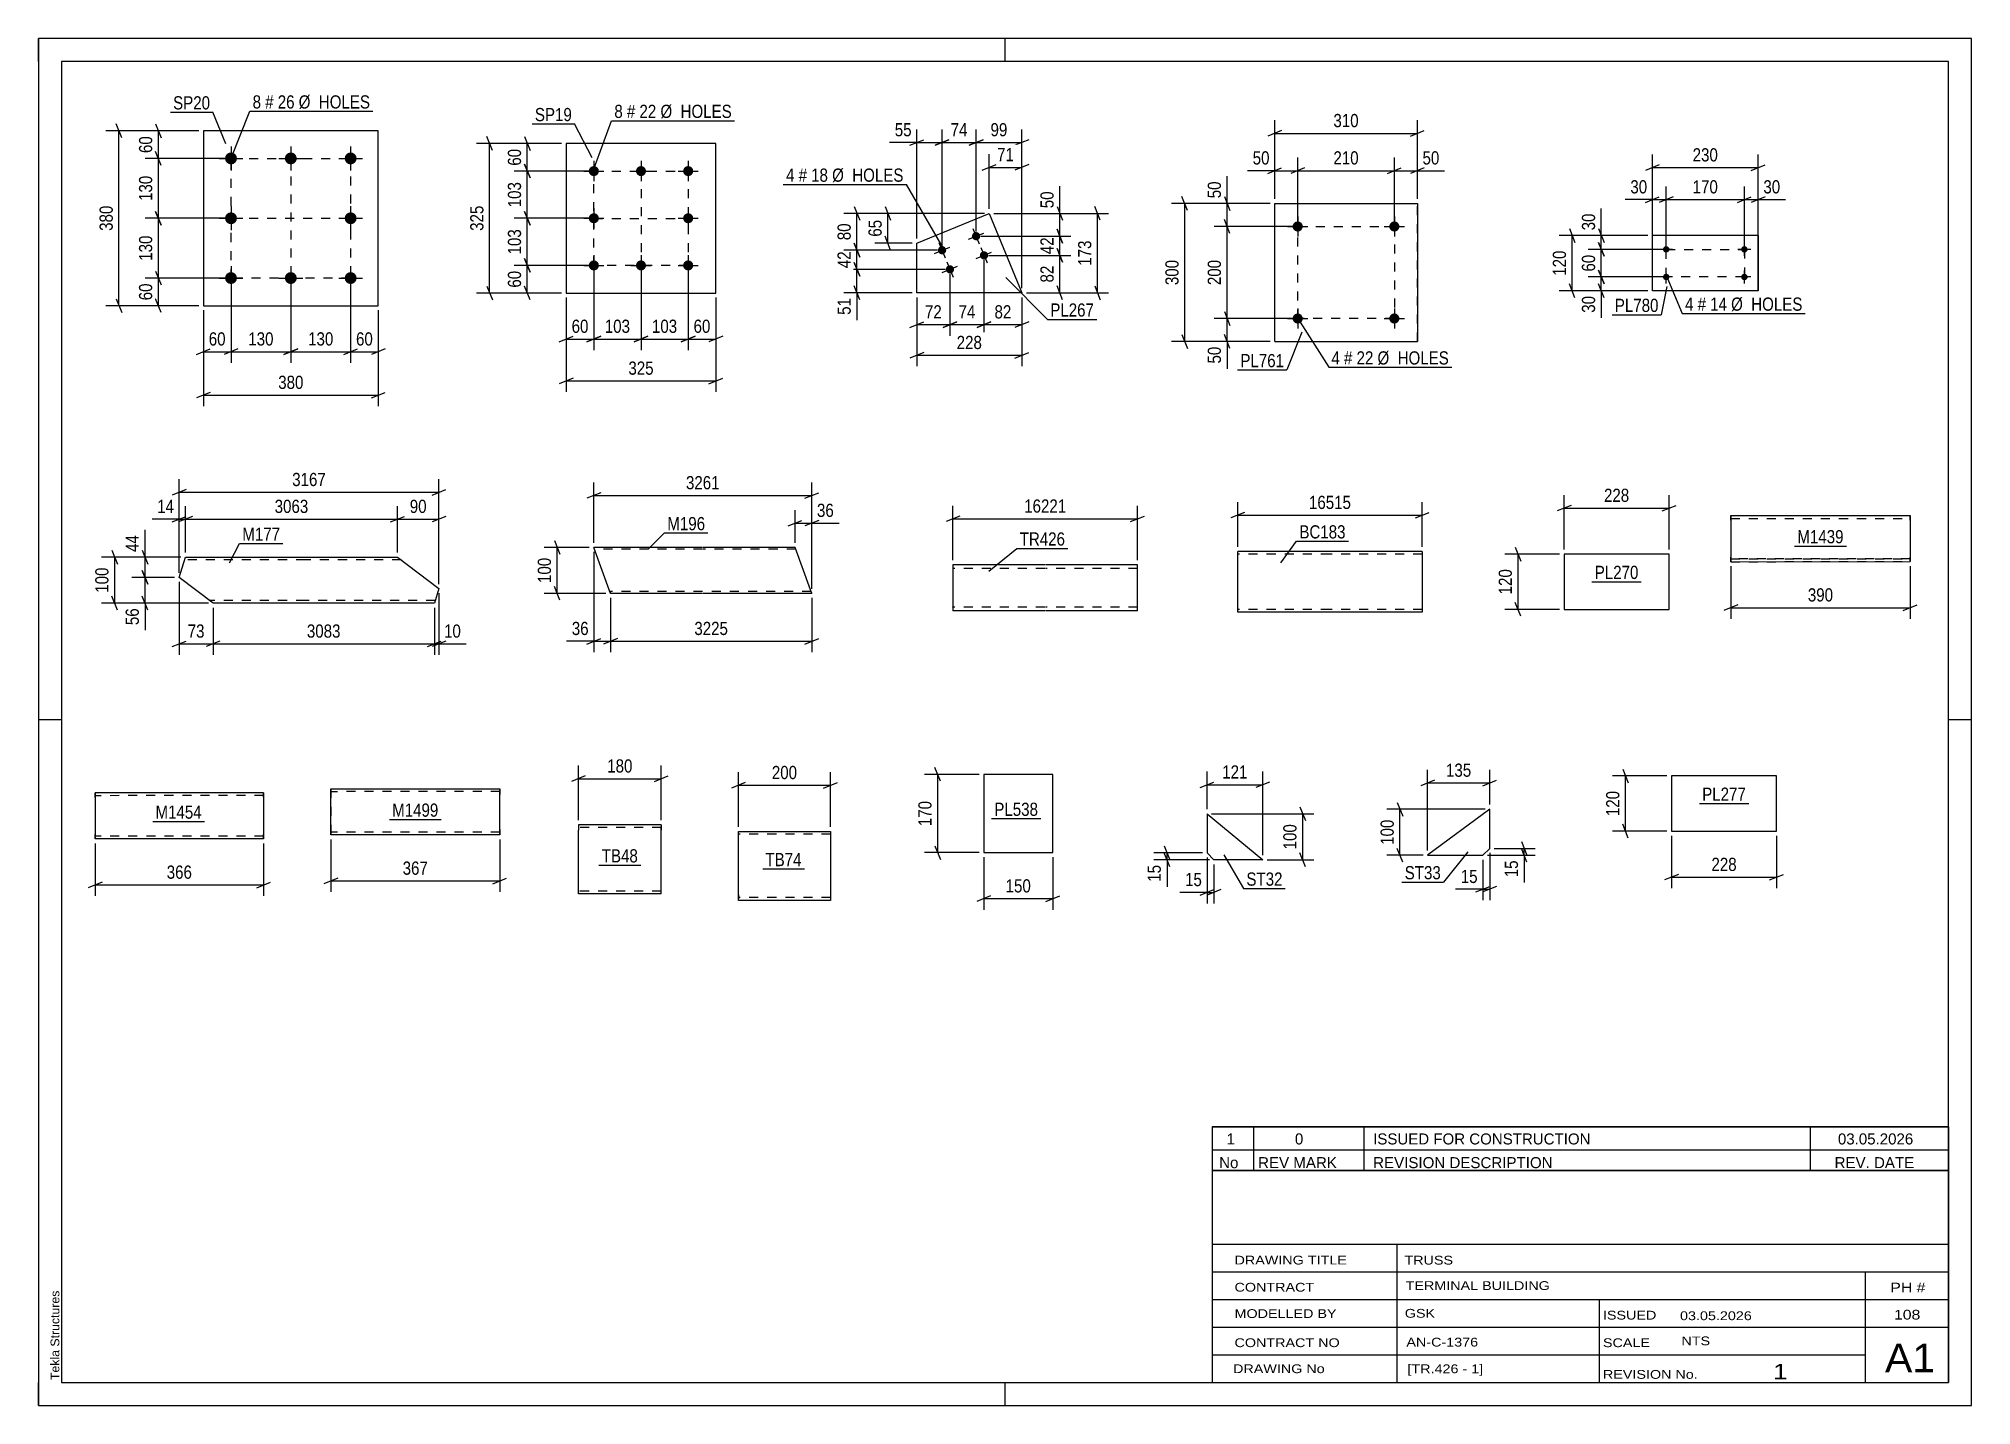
# Paper-space layout 'Layout1' of a CAD drawing. Header units: millimetres. Extents: x 0 to 420, y 0 to 297.
# The model-space entities are those that its viewports show. They can reach past a viewport. Long polylines and large blocks are cut down to what shows.
import ezdxf

# ---------------------------------------------------------------- set-up
doc = ezdxf.new("R2010")
doc.units = ezdxf.units.MM
doc.linetypes.add('DXK_LINE_DOT2', pattern=[3.9198, 1.9599, -1.9599])
doc.layers.add('Viewport layer', color=7, linetype='Continuous', plot=False)
doc.styles.add('Arial', font='ARIAL.TTF', dxfattribs={"height": 0.2})
doc.styles.add('Arial Narrow', font='ARIALN.TTF', dxfattribs={"height": 0.2})

# ---------------------------------------------------------------- blocks, each defined once
blk = doc.blocks.new('Unknown-814463831-7954')
at = {"color": 7, "linetype": 'Continuous'}
for p, q in [((255, 60.55), (415, 60.55)), ((415, 60.55), (255, 60.55)), ((255, 60.55), (255, 55.55)), ((264, 60.55), (264, 55.55)), ((288, 60.55), (288, 55.55)), ((385, 60.55), (385, 55.55)), ((415, 60.55), (415, 55.55)), ((255, 55.55), (415, 55.55)), ((255, 55.55), (255, 51.05)), ((255, 55.55), (415, 55.55)), ((264, 55.55), (264, 51.05)), ((288, 55.55), (288, 51.05)), ((385, 55.55), (385, 51.05)), ((415, 55.55), (415, 51.05)), ((415, 51.05), (255, 51.05))]:
    blk.add_line(p, q, dxfattribs=at)
at = {"color": 7, "linetype": 'Continuous', "style": 'Arial Narrow'}
for s, height, width, p in [('1', 2.39, 1.196471, (258.16, 56.7)), ('0', 2.39, 1.196471, (273, 56.7)), ('ISSUED FOR CONSTRUCTION', 2.3861, 1.196471, (290, 56.7)), ('03.05.2026', 2.386, 1.196471, (391, 56.7)), ('No', 2.386, 1.2, (256.54, 51.55)), ('REV MARK', 2.386, 1.2, (265, 51.55)), ('REVISION DESCRIPTION', 2.3861, 1.2, (290, 51.55)), ('REV. DATE', 2.386, 1.2, (390.28, 51.55))]:
    blk.add_text(s, height=height, dxfattribs=dict(at, width=width)).set_placement(p)
blk = doc.blocks.new('Unknown-814463831-1135')
at = {"color": 5, "linetype": 'Continuous'}
for p, q in [((420, 297), (0, 297)), ((0, 297), (0, 0)), ((0, 292), (0, 297)), ((210, 292), (210, 297)), ((420, 0), (420, 297)), ((415, 292), (5, 292)), ((5, 292), (5, 5)), ((415, 5), (415, 292)), ((5, 149), (0, 149)), ((420, 149), (415, 149)), ((0, 0), (0, 5)), ((5, 5), (415, 5)), ((210, 0), (210, 5)), ((0, 0), (420, 0))]:
    blk.add_line(p, q, dxfattribs=at)
at = {"color": 174, "linetype": 'Continuous', "style": 'Arial'}
blk.add_text('Tekla Structures', height=1.9102, rotation=90, dxfattribs=at).set_placement((4.5, 5.5))
blk = doc.blocks.new('Unknown-814463831-7953')
at = {"color": 7, "linetype": 'Continuous'}
for p, q in [((255, 51.05), (255, 5)), ((255, 51.05), (415, 51.05)), ((415, 51), (415, 5)), ((255, 35), (415, 35)), ((295.14, 35), (295.14, 5)), ((255, 29), (415, 29)), ((397, 5.05), (397, 29.05)), ((255, 23), (415, 23)), ((339.14, 23), (339.14, 5)), ((255, 17), (415, 17)), ((255, 11), (397, 11)), ((255, 5), (415, 5))]:
    blk.add_line(p, q, dxfattribs=at)
at = {"color": 7, "style": 'Arial Narrow'}
for s, height, width, p in [('DRAWING TITLE', 1.9089, 1.425378, (259.88, 30.61)), ('TRUSS', 1.909, 1.425378, (296.81, 30.59)), ('CONTRACT', 1.909, 1.425378, (259.88, 24.71)), ('TERMINAL BUILDING', 1.9089, 1.425378, (297.06, 25.07)), ('MODELLED BY', 1.9089, 1.425378, (259.88, 18.98)), ('GSK', 1.909, 1.425378, (296.88, 19.04)), ('ISSUED', 1.909, 1.425378, (339.94, 18.64)), ('03.05.2026', 1.909, 1.425378, (356.69, 18.52)), ('CONTRACT NO', 1.9089, 1.425378, (259.88, 12.66)), ('AN-C-1376', 1.909, 1.425378, (297.23, 12.78)), ('SCALE', 1.909, 1.425378, (339.94, 12.65)), ('A1', 6.204, 1.25, (401.24, 7.2)), ('DRAWING No', 1.909, 1.425378, (259.56, 7)), ('[TR.426 - 1]', 1.9089, 1.425378, (297.46, 6.99)), ('1', 3.34, 1.5, (376.91, 5.68)), ('REVISION No.', 1.9089, 1.425378, (339.94, 5.77))]:
    blk.add_text(s, height=height, dxfattribs=dict(at, width=width)).set_placement(p)
at = {"color": 7, "linetype": 'Continuous', "style": 'Arial Narrow'}
for s, height, width, p in [('PH #', 2.1, 1.42538, (402.4, 24.55)), ('108', 2.1, 1.42538, (403.19, 18.65)), ('NTS', 1.909, 1.425378, (357, 13.05))]:
    blk.add_text(s, height=height, dxfattribs=dict(at, width=width)).set_placement(p)
blk = doc.blocks.new('Part-814463831-2185 - 2170')
at = {"color": 2, "linetype": 'Continuous'}
for p, q in [((117.3, 126.17), (117.3, 124.97)), ((135.3, 126.17), (117.3, 126.17)), ((135.3, 126.17), (135.3, 126.08)), ((135.3, 126.08), (135.3, 124.97)), ((117.3, 111.92), (117.3, 124.97)), ((135.3, 111.17), (135.3, 124.97)), ((117.3, 111.27), (117.3, 111.92)), ((117.3, 111.17), (117.3, 111.27)), ((135.3, 111.17), (117.3, 111.17))]:
    blk.add_line(p, q, dxfattribs=at)
at = {"color": 7, "linetype": 'DXK_LINE_DOT2'}
for p, q in [((135.3, 125.57), (117.3, 125.57)), ((135.3, 124.97), (135.3, 125.82)), ((117.3, 111.92), (117.3, 111.53)), ((117.3, 111.77), (117.3, 111.82)), ((135.3, 111.77), (117.3, 111.77)), ((117.3, 111.17), (117.3, 111.17)), ((135.3, 111.77), (135.3, 111.82))]:
    blk.add_line(p, q, dxfattribs=at)
blk = doc.blocks.new('Part-814463831-1915 - 1899')
at = {"color": 2, "linetype": 'Continuous'}
for p, q in [((218.69, 182.65), (198.69, 182.65)), ((198.69, 182.65), (198.69, 172.65)), ((238.79, 182.65), (218.79, 182.65)), ((238.79, 172.65), (238.79, 182.65)), ((218.69, 172.65), (198.69, 172.65)), ((238.79, 172.65), (218.79, 172.65))]:
    blk.add_line(p, q, dxfattribs=at)
at = {"color": 7, "linetype": 'DXK_LINE_DOT2'}
for p, q in [((218.69, 181.85), (198.69, 181.85)), ((238.79, 181.85), (218.79, 181.85)), ((198.69, 173.45), (198.69, 173.51)), ((218.69, 173.45), (198.69, 173.45)), ((238.79, 173.45), (218.79, 173.45)), ((238.79, 173.45), (238.79, 173.51))]:
    blk.add_line(p, q, dxfattribs=at)
blk = doc.blocks.new('Part-814463831-1383 - 1355')
at = {"color": 2, "linetype": 'Continuous'}
for p, q in [((30.54, 179.93), (31.92, 184.33)), ((31.92, 184.33), (57.89, 184.33)), ((57.99, 184.33), (77.99, 184.33)), ((77.99, 184.33), (86.98, 177.48)), ((37.89, 174.33), (30.54, 179.93)), ((86.98, 177.48), (86, 174.33)), ((57.89, 174.33), (37.89, 174.33)), ((86, 174.33), (57.99, 174.33))]:
    blk.add_line(p, q, dxfattribs=at)
at = {"color": 7, "linetype": 'DXK_LINE_DOT2'}
for p, q in [((57.89, 183.73), (31.73, 183.73)), ((78.77, 183.73), (57.99, 183.73)), ((37.89, 174.33), (36.87, 175.11)), ((57.89, 174.93), (37.1, 174.93)), ((86.19, 174.93), (57.99, 174.93))]:
    blk.add_line(p, q, dxfattribs=at)
blk = doc.blocks.new('Part-814463831-2217 - 2201')
at = {"color": 2, "linetype": 'Continuous'}
for p, q in [((253.91, 128.56), (253.91, 120.06)), ((253.91, 128.56), (266, 118.56)), ((253.91, 120.06), (255.41, 118.56)), ((266, 118.56), (255.41, 118.56))]:
    blk.add_line(p, q, dxfattribs=at)
blk = doc.blocks.new('Part-814463831-1727 - 1725')
at = {"color": 2, "linetype": 'Continuous'}
for p, q in [((144.28, 186.45), (120.64, 186.45)), ((124.28, 176.45), (120.64, 186.45)), ((164.38, 186.45), (144.38, 186.45)), ((167.73, 177.25), (164.38, 186.45)), ((144.28, 176.45), (124.28, 176.45)), ((168.02, 176.45), (144.38, 176.45)), ((168.02, 176.45), (167.73, 177.25))]:
    blk.add_line(p, q, dxfattribs=at)
at = {"color": 7, "linetype": 'DXK_LINE_DOT2'}
for p, q in [((144.28, 186.05), (120.78, 186.05)), ((164.52, 186.05), (144.38, 186.05)), ((144.28, 176.85), (124.13, 176.85)), ((124.19, 176.69), (124.28, 176.45)), ((167.87, 176.85), (144.38, 176.85)), ((168, 176.51), (167.93, 176.69)), ((168.02, 176.45), (168, 176.51))]:
    blk.add_line(p, q, dxfattribs=at)
blk = doc.blocks.new('Part-814463831-1953 - 1937')
at = {"color": 2, "linetype": 'Continuous'}
for p, q in [((147.15, 274.22), (114.65, 274.22)), ((114.65, 274.22), (114.65, 241.72)), ((147.15, 241.72), (147.15, 274.22)), ((114.65, 241.72), (147.15, 241.72))]:
    blk.add_line(p, q, dxfattribs=at)
blk = doc.blocks.new('Bolt-814463831-1986 - 1937')
at = {"linetype": 'Continuous'}
for points in [[(120.65, 269.32, -1), (120.65, 267.12, -1)], [(130.9, 269.32, -1), (130.9, 267.12, -1)], [(141.15, 269.32, -1), (141.15, 267.12, -1)], [(120.65, 259.07, -1), (120.65, 256.87, -1)], [(141.15, 259.07, -1), (141.15, 256.87, -1)], [(120.65, 248.82, -1), (120.65, 246.62, -1)], [(130.9, 248.82, -1), (130.9, 246.62, -1)], [(141.15, 248.82, -1), (141.15, 246.62, -1)]]:
    blk.add_hatch(color=1, dxfattribs=at).paths.add_polyline_path(points)
at = {"color": 1, "linetype": 'Continuous'}
for p, q in [((120.65, 270.42), (120.65, 266.02)), ((130.9, 270.42), (130.9, 266.02)), ((141.15, 270.42), (141.15, 266.02)), ((118.45, 268.22), (122.85, 268.22)), ((128.7, 268.22), (133.1, 268.22)), ((138.95, 268.22), (143.35, 268.22)), ((118.45, 257.97), (122.85, 257.97)), ((120.65, 260.17), (120.65, 255.77)), ((138.95, 257.97), (143.35, 257.97)), ((141.15, 260.17), (141.15, 255.77)), ((120.65, 249.92), (120.65, 245.52)), ((130.9, 249.92), (130.9, 245.52)), ((141.15, 249.92), (141.15, 245.52)), ((118.45, 247.72), (122.85, 247.72)), ((128.7, 247.72), (133.1, 247.72)), ((138.95, 247.72), (143.35, 247.72))]:
    blk.add_line(p, q, dxfattribs=at)
blk = doc.blocks.new('Part-814463831-2102 - 2088')
at = {"color": 2, "linetype": 'Continuous'}
for p, q in [((354.33, 184.98), (331.5, 184.98)), ((331.5, 184.98), (331.5, 172.98)), ((354.33, 172.98), (354.33, 184.98)), ((331.5, 172.98), (354.33, 172.98))]:
    blk.add_line(p, q, dxfattribs=at)
blk = doc.blocks.new('Part-814463831-2143 - 2129')
at = {"color": 2, "linetype": 'Continuous'}
for p, q in [((220.38, 137.11), (205.38, 137.11)), ((205.38, 137.11), (205.38, 120.11)), ((220.38, 120.11), (220.38, 137.11)), ((205.38, 120.11), (220.38, 120.11))]:
    blk.add_line(p, q, dxfattribs=at)
blk = doc.blocks.new('Part-814463831-2277 - 2261')
at = {"color": 2, "linetype": 'Continuous'}
for p, q in [((315.33, 129.54), (301.84, 119.54)), ((315.33, 121.04), (315.33, 129.54)), ((301.84, 119.54), (313.83, 119.54)), ((313.83, 119.54), (315.33, 121.04))]:
    blk.add_line(p, q, dxfattribs=at)
blk = doc.blocks.new('Part-814463831-2343 - 2328')
at = {"color": 2, "linetype": 'Continuous'}
for p, q in [((152.07, 123.54), (152.07, 124.74)), ((152.07, 124.74), (172.07, 124.74)), ((152.07, 110.94), (152.07, 123.54)), ((172.07, 124.74), (172.07, 124.65)), ((172.07, 124.65), (172.07, 123.54)), ((172.07, 123.54), (172.07, 109.74)), ((152.07, 109.83), (152.07, 110.94)), ((152.07, 109.74), (152.07, 109.83)), ((172.07, 109.74), (152.07, 109.74))]:
    blk.add_line(p, q, dxfattribs=at)
at = {"color": 7, "linetype": 'DXK_LINE_DOT2'}
for p, q in [((172.07, 124.14), (152.07, 124.14)), ((172.07, 124.39), (172.07, 123.54)), ((152.07, 110.94), (152.07, 110.09)), ((152.07, 110.34), (152.07, 110.38)), ((172.07, 110.34), (152.07, 110.34)), ((152.07, 109.74), (152.07, 109.74)), ((172.07, 110.38), (172.07, 110.48)), ((172.07, 110.34), (172.07, 110.38)), ((172.07, 110.34), (172.07, 110.38))]:
    blk.add_line(p, q, dxfattribs=at)
blk = doc.blocks.new('Bolt-814463831-2393 - 2359')
at = {"linetype": 'Continuous'}
for points in [[(41.8, 272.27, -1), (41.8, 269.67, -1)], [(54.8, 272.27, -1), (54.8, 269.67, -1)], [(67.8, 272.27, -1), (67.8, 269.67, -1)], [(41.8, 259.27, -1), (41.8, 256.67, -1)], [(67.8, 259.27, -1), (67.8, 256.67, -1)], [(41.8, 246.27, -1), (41.8, 243.67, -1)], [(54.8, 246.27, -1), (54.8, 243.67, -1)], [(67.8, 246.27, -1), (67.8, 243.67, -1)]]:
    blk.add_hatch(color=1, dxfattribs=at).paths.add_polyline_path(points)
at = {"color": 1, "linetype": 'Continuous'}
for p, q in [((41.8, 273.57), (41.8, 268.37)), ((54.8, 273.57), (54.8, 268.37)), ((67.8, 273.57), (67.8, 268.37)), ((39.2, 270.97), (44.4, 270.97)), ((52.2, 270.97), (57.4, 270.97)), ((65.2, 270.97), (70.4, 270.97)), ((41.8, 260.57), (41.8, 255.37)), ((67.8, 260.57), (67.8, 255.37)), ((39.2, 257.97), (44.4, 257.97)), ((65.2, 257.97), (70.4, 257.97)), ((39.2, 244.97), (44.4, 244.97)), ((41.8, 247.57), (41.8, 242.37)), ((52.2, 244.97), (57.4, 244.97)), ((54.8, 247.57), (54.8, 242.37)), ((65.2, 244.97), (70.4, 244.97)), ((67.8, 247.57), (67.8, 242.37))]:
    blk.add_line(p, q, dxfattribs=at)
blk = doc.blocks.new('Part-814463831-2408 - 2359')
at = {"color": 2, "linetype": 'Continuous'}
for p, q in [((73.8, 276.97), (35.8, 276.97)), ((35.8, 276.97), (35.8, 238.97)), ((73.8, 238.97), (73.8, 276.97)), ((35.8, 238.97), (73.8, 238.97))]:
    blk.add_line(p, q, dxfattribs=at)
blk = doc.blocks.new('Part-814463831-2523 - 2509')
at = {"color": 2, "linetype": 'Continuous'}
for p, q in [((48.87, 133.1), (12.27, 133.09)), ((12.27, 133.09), (12.27, 133.09)), ((12.27, 133), (12.27, 133.09)), ((12.27, 132.74), (12.27, 133)), ((12.27, 132.35), (12.27, 132.74)), ((12.27, 132.35), (12.27, 123.83)), ((48.87, 133.1), (48.87, 133.1)), ((48.87, 133.1), (48.87, 133.01)), ((48.87, 133.01), (48.87, 132.75)), ((48.87, 132.75), (48.87, 132.36)), ((48.87, 132.36), (48.88, 123.84)), ((12.27, 123.44), (12.27, 123.83)), ((12.27, 123.18), (12.27, 123.44)), ((12.27, 123.09), (12.27, 123.18)), ((48.88, 123.1), (12.27, 123.09)), ((12.27, 123.09), (12.27, 123.09)), ((48.88, 123.84), (48.88, 123.45)), ((48.88, 123.45), (48.88, 123.19)), ((48.88, 123.19), (48.88, 123.1)), ((48.88, 123.1), (48.88, 123.1))]:
    blk.add_line(p, q, dxfattribs=at)
at = {"color": 7, "linetype": 'DXK_LINE_DOT2'}
for p, q in [((12.27, 133.09), (12.27, 133)), ((12.27, 133), (12.27, 132.74)), ((12.27, 132.74), (12.27, 132.35)), ((48.87, 132.5), (12.27, 132.49)), ((12.27, 132.45), (12.27, 132.49)), ((12.27, 132.45), (12.27, 132.49)), ((12.27, 132.45), (12.27, 124.06)), ((12.27, 132.35), (12.27, 132.45)), ((12.27, 132.35), (12.27, 123.74)), ((12.27, 132.32), (12.27, 132.35)), ((12.27, 132.12), (12.27, 132.32)), ((12.27, 132.12), (12.27, 123.87)), ((48.87, 133.1), (48.87, 133.1)), ((48.87, 133.01), (48.87, 133.1)), ((48.87, 132.75), (48.87, 133.01)), ((48.87, 132.36), (48.87, 132.75)), ((48.87, 132.5), (48.87, 132.5)), ((48.87, 132.46), (48.87, 132.5)), ((48.87, 132.46), (48.87, 132.5)), ((48.87, 132.46), (48.88, 124.07)), ((48.87, 132.36), (48.87, 132.46)), ((48.87, 132.36), (48.88, 123.75)), ((48.87, 132.33), (48.87, 132.36)), ((48.87, 132.13), (48.87, 132.33)), ((48.87, 132.13), (48.88, 123.88)), ((12.27, 123.87), (12.27, 124.06)), ((12.27, 123.74), (12.27, 123.87)), ((12.27, 123.87), (12.27, 123.74)), ((12.27, 123.69), (12.27, 123.74)), ((12.27, 123.74), (12.27, 123.69)), ((12.27, 123.74), (12.27, 123.44)), ((48.88, 123.7), (12.27, 123.69)), ((12.27, 123.44), (12.27, 123.18)), ((12.27, 123.18), (12.27, 123.09)), ((48.88, 123.88), (48.88, 124.07)), ((48.88, 123.75), (48.88, 123.88)), ((48.88, 123.88), (48.88, 123.75)), ((48.88, 123.7), (48.88, 123.75)), ((48.88, 123.75), (48.88, 123.7)), ((48.88, 123.45), (48.88, 123.75)), ((48.88, 123.7), (48.88, 123.7)), ((48.88, 123.19), (48.88, 123.45)), ((48.88, 123.1), (48.88, 123.19)), ((48.88, 123.1), (48.88, 123.1))]:
    blk.add_line(p, q, dxfattribs=at)
blk = doc.blocks.new('Bolt-814463831-2588 - 2539')
at = {"linetype": 'Continuous'}
for points in [[(272.51, 236.18), (272.53, 236.41), (272.6, 236.63), (272.72, 236.83), (272.87, 237), (273.06, 237.13), (273.27, 237.23), (273.49, 237.28), (273.72, 237.28), (273.95, 237.23), (274.16, 237.13), (274.35, 237), (274.5, 236.83), (274.61, 236.63), (274.69, 236.41), (274.71, 236.18), (274.69, 235.95), (274.61, 235.73), (274.5, 235.54), (274.35, 235.36), (274.16, 235.23), (273.95, 235.14), (273.72, 235.09), (273.49, 235.09), (273.27, 235.14), (273.06, 235.23), (272.87, 235.36), (272.72, 235.54), (272.6, 235.73), (272.53, 235.95)], [(293.51, 236.18), (293.53, 236.41), (293.6, 236.63), (293.72, 236.83), (293.87, 237), (294.06, 237.13), (294.27, 237.23), (294.49, 237.28), (294.72, 237.28), (294.95, 237.23), (295.16, 237.13), (295.35, 237), (295.5, 236.83), (295.61, 236.63), (295.69, 236.41), (295.71, 236.18), (295.69, 235.95), (295.61, 235.73), (295.5, 235.54), (295.35, 235.36), (295.16, 235.23), (294.95, 235.14), (294.72, 235.09), (294.49, 235.09), (294.27, 235.14), (294.06, 235.23), (293.87, 235.36), (293.72, 235.54), (293.6, 235.73), (293.53, 235.95)]]:
    blk.add_hatch(color=1, dxfattribs=at).paths.add_polyline_path(points)
at = {"color": 1, "linetype": 'Continuous'}
for p, q in [((271.41, 236.18), (275.81, 236.18)), ((273.61, 238.38), (273.61, 233.98)), ((292.41, 236.18), (296.81, 236.18)), ((294.61, 238.38), (294.61, 233.98))]:
    blk.add_line(p, q, dxfattribs=at)
blk = doc.blocks.new('Part-814463831-2555 - 2539')
at = {"color": 2, "linetype": 'Continuous'}
for p, q in [((268.61, 261.18), (299.61, 261.18)), ((268.61, 231.18), (268.61, 261.18)), ((299.61, 261.18), (299.61, 261.18)), ((299.61, 261.18), (299.61, 231.18)), ((268.61, 231.18), (299.61, 231.18)), ((299.61, 231.18), (299.61, 231.18))]:
    blk.add_line(p, q, dxfattribs=at)
at = {"color": 7, "linetype": 'DXK_LINE_DOT2'}
for p, q in [((268.61, 261.18), (268.61, 261.18)), ((268.61, 231.18), (268.61, 261.18)), ((299.61, 231.18), (299.61, 261.18)), ((268.61, 231.18), (268.61, 231.18))]:
    blk.add_line(p, q, dxfattribs=at)
blk = doc.blocks.new('Bolt-814463831-2593 - 2539')
at = {"linetype": 'Continuous'}
for points in [[(272.51, 256.18), (272.53, 256.41), (272.6, 256.63), (272.72, 256.83), (272.87, 257), (273.06, 257.13), (273.27, 257.23), (273.49, 257.28), (273.72, 257.28), (273.95, 257.23), (274.16, 257.13), (274.35, 257), (274.5, 256.83), (274.61, 256.63), (274.69, 256.41), (274.71, 256.18), (274.69, 255.95), (274.61, 255.73), (274.5, 255.54), (274.35, 255.36), (274.16, 255.23), (273.95, 255.14), (273.72, 255.09), (273.49, 255.09), (273.27, 255.14), (273.06, 255.23), (272.87, 255.36), (272.72, 255.54), (272.6, 255.73), (272.53, 255.95)], [(293.51, 256.18), (293.53, 256.41), (293.6, 256.63), (293.72, 256.83), (293.87, 257), (294.06, 257.13), (294.27, 257.23), (294.49, 257.28), (294.72, 257.28), (294.95, 257.23), (295.16, 257.13), (295.35, 257), (295.5, 256.83), (295.61, 256.63), (295.69, 256.41), (295.71, 256.18), (295.69, 255.95), (295.61, 255.73), (295.5, 255.54), (295.35, 255.36), (295.16, 255.23), (294.95, 255.14), (294.72, 255.09), (294.49, 255.09), (294.27, 255.14), (294.06, 255.23), (293.87, 255.36), (293.72, 255.54), (293.6, 255.73), (293.53, 255.95)]]:
    blk.add_hatch(color=1, dxfattribs=at).paths.add_polyline_path(points)
at = {"color": 1, "linetype": 'Continuous'}
for p, q in [((273.61, 258.38), (273.61, 253.98)), ((294.61, 258.38), (294.61, 253.98)), ((271.41, 256.18), (275.81, 256.18)), ((292.41, 256.18), (296.81, 256.18))]:
    blk.add_line(p, q, dxfattribs=at)
blk = doc.blocks.new('Part-814463831-2783 - 2769')
at = {"color": 2, "linetype": 'Continuous'}
for p, q in [((367.71, 193.34), (406.71, 193.35)), ((367.72, 193.34), (367.71, 193.34)), ((367.71, 193.25), (367.71, 193.34)), ((367.71, 192.99), (367.71, 193.25)), ((406.71, 193.35), (406.71, 193.35)), ((406.71, 193.35), (406.71, 193.26)), ((406.71, 193.26), (406.71, 193)), ((367.71, 192.6), (367.71, 192.99)), ((367.71, 192.6), (367.72, 184.08)), ((406.71, 193), (406.71, 192.61)), ((406.71, 192.61), (406.71, 184.09)), ((367.72, 183.69), (367.72, 184.08)), ((367.72, 183.43), (367.72, 183.69)), ((367.72, 183.34), (367.72, 183.43)), ((367.72, 183.34), (406.71, 183.35)), ((367.72, 183.34), (367.72, 183.34)), ((406.71, 184.09), (406.71, 183.7)), ((406.71, 183.7), (406.71, 183.44)), ((406.71, 183.44), (406.71, 183.35)), ((406.71, 183.35), (406.71, 183.35))]:
    blk.add_line(p, q, dxfattribs=at)
at = {"color": 7, "linetype": 'DXK_LINE_DOT2'}
for p, q in [((367.72, 193.34), (406.71, 193.35)), ((367.72, 193.34), (367.72, 193.25)), ((367.72, 193.25), (367.72, 192.99)), ((406.71, 193.26), (406.71, 193.35)), ((406.71, 193), (406.71, 193.26)), ((367.71, 192.74), (406.71, 192.75)), ((367.71, 192.74), (367.72, 192.74)), ((367.71, 192.69), (367.71, 192.74)), ((367.71, 192.6), (367.71, 192.69)), ((367.71, 192.56), (367.71, 192.6)), ((367.71, 192.37), (367.71, 192.56)), ((367.71, 192.37), (367.72, 184.12)), ((367.72, 192.99), (367.72, 192.6)), ((367.72, 192.74), (406.71, 192.75)), ((367.72, 192.69), (367.72, 192.74)), ((367.72, 192.69), (367.72, 184.31)), ((367.72, 192.6), (367.72, 183.99)), ((406.71, 192.61), (406.71, 193)), ((406.71, 192.75), (406.71, 192.75)), ((406.71, 192.71), (406.71, 192.75)), ((406.71, 192.71), (406.71, 192.75)), ((406.71, 192.71), (406.71, 184.32)), ((406.71, 192.61), (406.71, 192.71)), ((406.71, 192.61), (406.71, 184)), ((406.71, 192.58), (406.71, 192.61)), ((406.71, 192.38), (406.71, 192.58)), ((406.71, 192.38), (406.71, 184.13)), ((367.72, 184.12), (367.72, 184.31)), ((367.72, 183.99), (367.72, 184.12)), ((367.72, 184.12), (367.72, 183.99)), ((367.72, 183.94), (367.72, 183.99)), ((367.72, 183.99), (367.72, 183.94)), ((367.72, 183.99), (367.72, 183.69)), ((406.71, 183.95), (367.72, 183.94)), ((367.72, 183.94), (406.71, 183.95)), ((367.72, 183.94), (367.72, 183.94)), ((367.72, 183.69), (367.72, 183.43)), ((367.72, 183.43), (367.72, 183.34)), ((367.72, 183.34), (406.71, 183.35)), ((406.71, 184.13), (406.71, 184.32)), ((406.71, 184), (406.71, 184.13)), ((406.71, 184.13), (406.71, 184)), ((406.71, 183.95), (406.71, 184)), ((406.71, 184), (406.71, 183.95)), ((406.71, 183.7), (406.71, 184)), ((406.71, 183.95), (406.71, 183.95)), ((406.71, 183.44), (406.71, 183.7)), ((406.71, 183.35), (406.71, 183.44))]:
    blk.add_line(p, q, dxfattribs=at)
blk = doc.blocks.new('Part-814463831-2813 - 2799')
at = {"color": 2, "linetype": 'Continuous'}
for p, q in [((63.49, 133.96), (100.2, 133.97)), ((63.49, 133.96), (63.49, 133.96)), ((63.49, 123.96), (63.49, 133.96)), ((100.2, 133.97), (100.2, 133.97)), ((100.2, 133.97), (100.2, 133.88)), ((100.2, 133.88), (100.2, 133.62)), ((100.2, 133.62), (100.2, 132.77)), ((100.2, 125.17), (100.2, 132.77)), ((100.2, 123.97), (63.49, 123.96)), ((63.49, 123.96), (63.49, 123.96)), ((100.2, 125.17), (100.2, 123.97)), ((100.2, 123.97), (100.2, 123.97))]:
    blk.add_line(p, q, dxfattribs=at)
at = {"color": 7, "linetype": 'DXK_LINE_DOT2'}
for p, q in [((63.49, 133.96), (63.49, 123.96)), ((63.49, 133.96), (63.49, 133.96)), ((100.2, 133.37), (63.49, 133.36)), ((100.2, 123.97), (100.2, 133.97)), ((100.2, 133.37), (100.2, 133.37)), ((100.2, 133.23), (100.2, 132.77)), ((100.2, 124.57), (63.49, 124.56)), ((63.49, 123.96), (63.49, 123.96)), ((100.2, 124.57), (100.2, 124.62)), ((100.2, 124.57), (100.2, 124.57))]:
    blk.add_line(p, q, dxfattribs=at)
blk = doc.blocks.new('Bolt-814463831-2863 - 2829')
at = {"linetype": 'Continuous'}
for points in [[(354.38, 251.2), (354.37, 251.05), (354.32, 250.91), (354.24, 250.79), (354.14, 250.68), (354.02, 250.6), (353.89, 250.54), (353.74, 250.52), (353.6, 250.52), (353.45, 250.55), (353.32, 250.61), (353.2, 250.7), (353.11, 250.81), (353.04, 250.94), (353, 251.08), (352.98, 251.23), (353, 251.37), (353.05, 251.51), (353.13, 251.64), (353.23, 251.74), (353.35, 251.83), (353.48, 251.88), (353.63, 251.91), (353.77, 251.91), (353.91, 251.87), (354.05, 251.81), (354.16, 251.72), (354.26, 251.61), (354.33, 251.48), (354.37, 251.34)], [(371.38, 251.2), (371.37, 251.05), (371.32, 250.91), (371.24, 250.79), (371.14, 250.68), (371.02, 250.6), (370.89, 250.54), (370.74, 250.52), (370.6, 250.52), (370.45, 250.55), (370.32, 250.61), (370.2, 250.7), (370.11, 250.81), (370.04, 250.94), (370, 251.08), (369.98, 251.23), (370, 251.37), (370.05, 251.51), (370.13, 251.64), (370.23, 251.74), (370.35, 251.83), (370.48, 251.88), (370.63, 251.91), (370.77, 251.91), (370.91, 251.87), (371.05, 251.81), (371.16, 251.72), (371.26, 251.61), (371.33, 251.48), (371.37, 251.34)], [(354.38, 245.2), (354.37, 245.05), (354.32, 244.91), (354.24, 244.79), (354.14, 244.68), (354.02, 244.6), (353.89, 244.54), (353.74, 244.52), (353.6, 244.52), (353.45, 244.55), (353.32, 244.61), (353.2, 244.7), (353.11, 244.81), (353.04, 244.94), (353, 245.08), (352.98, 245.23), (353, 245.37), (353.05, 245.51), (353.13, 245.64), (353.23, 245.74), (353.35, 245.83), (353.48, 245.88), (353.63, 245.91), (353.77, 245.91), (353.91, 245.87), (354.05, 245.81), (354.16, 245.72), (354.26, 245.61), (354.33, 245.48), (354.37, 245.34)], [(371.38, 245.2), (371.37, 245.05), (371.32, 244.91), (371.24, 244.79), (371.14, 244.68), (371.02, 244.6), (370.89, 244.54), (370.74, 244.52), (370.6, 244.52), (370.45, 244.55), (370.32, 244.61), (370.2, 244.7), (370.11, 244.81), (370.04, 244.94), (370, 245.08), (369.98, 245.23), (370, 245.37), (370.05, 245.51), (370.13, 245.64), (370.23, 245.74), (370.35, 245.83), (370.48, 245.88), (370.63, 245.91), (370.77, 245.91), (370.91, 245.87), (371.05, 245.81), (371.16, 245.72), (371.26, 245.61), (371.33, 245.48), (371.37, 245.34)]]:
    blk.add_hatch(color=1, dxfattribs=at).paths.add_polyline_path(points)
at = {"color": 1, "linetype": 'Continuous'}
for p, q in [((353.68, 249.81), (353.68, 252.61)), ((370.68, 249.81), (370.68, 252.61)), ((355.08, 251.21), (352.28, 251.21)), ((372.08, 251.21), (369.28, 251.21)), ((355.08, 245.21), (352.28, 245.21)), ((353.68, 243.81), (353.68, 246.61)), ((372.08, 245.21), (369.28, 245.21)), ((370.68, 243.81), (370.68, 246.61))]:
    blk.add_line(p, q, dxfattribs=at)
blk = doc.blocks.new('Part-814463831-2878 - 2829')
at = {"color": 2, "linetype": 'Continuous'}
for p, q in [((373.68, 254.21), (350.68, 254.21)), ((350.68, 242.21), (350.68, 254.21)), ((373.68, 254.21), (373.68, 242.21)), ((373.68, 242.21), (350.68, 242.21)), ((373.68, 242.21), (373.68, 242.21))]:
    blk.add_line(p, q, dxfattribs=at)
at = {"color": 7, "linetype": 'DXK_LINE_DOT2'}
for p, q in [((350.68, 242.21), (350.68, 254.21)), ((373.68, 242.21), (373.68, 254.21)), ((373.68, 242.21), (373.68, 242.21))]:
    blk.add_line(p, q, dxfattribs=at)
blk = doc.blocks.new('Part-814463831-3023 - 3007')
at = {"color": 2, "linetype": 'Continuous'}
for p, q in [((280.58, 185.58), (260.58, 185.58)), ((260.58, 172.47), (260.58, 185.58)), ((300.68, 185.58), (280.68, 185.58)), ((300.68, 185.58), (300.68, 172.38)), ((260.58, 172.38), (260.58, 172.47)), ((280.58, 172.38), (260.58, 172.38)), ((300.68, 172.38), (280.68, 172.38))]:
    blk.add_line(p, q, dxfattribs=at)
at = {"color": 7, "linetype": 'DXK_LINE_DOT2'}
for p, q in [((280.58, 184.98), (260.58, 184.98)), ((300.68, 184.98), (280.68, 184.98)), ((300.68, 185.49), (300.68, 185.58)), ((260.58, 172.98), (260.58, 173.03)), ((280.58, 172.98), (260.58, 172.98)), ((300.68, 172.98), (280.68, 172.98)), ((300.68, 172.98), (300.68, 173.03))]:
    blk.add_line(p, q, dxfattribs=at)
blk = doc.blocks.new('Bolt-814463831-3044 - 3042')
at = {"linetype": 'Continuous'}
for points in [[(204.55, 254.42, -1), (202.89, 253.73, -1)], [(197.16, 251.37, -1), (195.49, 250.68, -1)], [(206.27, 250.25, -1), (204.6, 249.57, -1)], [(198.87, 247.21, -1), (197.21, 246.52, -1)]]:
    blk.add_hatch(color=1, dxfattribs=at).paths.add_polyline_path(points)
at = {"color": 1, "linetype": 'Continuous'}
for p, q in [((195.64, 252.69), (197.01, 249.36)), ((202.06, 253.39), (205.38, 254.76)), ((203.04, 255.74), (204.41, 252.41)), ((194.66, 250.34), (197.99, 251.71)), ((197.35, 248.53), (198.72, 245.2)), ((203.77, 249.23), (207.1, 250.6)), ((204.75, 251.58), (206.12, 248.25)), ((196.37, 246.18), (199.7, 247.55))]:
    blk.add_line(p, q, dxfattribs=at)
blk = doc.blocks.new('Part-814463831-3059 - 3042')
at = {"color": 2, "linetype": 'Continuous'}
for p, q in [((190.83, 252.55), (206.55, 259.02)), ((206.55, 259.02), (213.66, 241.76)), ((190.83, 241.76), (190.83, 252.55)), ((213.66, 241.76), (190.83, 241.76))]:
    blk.add_line(p, q, dxfattribs=at)
blk = doc.blocks.new('Part-814463831-7644 - 7643')
at = {"color": 2, "linetype": 'Continuous'}
for p, q in [((377.67, 136.78), (354.85, 136.78)), ((354.85, 136.78), (354.85, 124.78)), ((377.67, 124.78), (377.67, 136.78)), ((354.85, 124.78), (377.67, 124.78))]:
    blk.add_line(p, q, dxfattribs=at)
blk = doc.blocks.new('Rectangle-814463831-2074 - 1937')
at = {"color": 1, "linetype": 'DXK_LINE_DOT2'}
blk.add_lwpolyline([(120.65, 268.22), (141.15, 268.22), (141.15, 247.72), (120.65, 247.72), (120.65, 268.22)], close=True, dxfattribs=at)
blk = doc.blocks.new('Rectangle-814463831-2495 - 2359')
at = {"color": 1, "linetype": 'DXK_LINE_DOT2'}
blk.add_lwpolyline([(41.8, 270.97), (67.8, 270.97), (67.8, 244.97), (41.8, 244.97), (41.8, 270.97)], close=True, dxfattribs=at)
blk = doc.blocks.new('Rectangle-814463831-2712 - 2539')
at = {"color": 1, "linetype": 'DXK_LINE_DOT2'}
blk.add_lwpolyline([(273.61, 256.18), (294.61, 256.18), (294.61, 236.18), (273.61, 236.18), (273.61, 256.18)], close=True, dxfattribs=at)
blk = doc.blocks.new('Rectangle-814463831-2963 - 2829')
at = {"color": 1, "linetype": 'DXK_LINE_DOT2'}
blk.add_lwpolyline([(353.68, 251.21), (370.68, 251.21), (370.68, 245.21), (353.68, 245.21), (353.68, 251.21)], close=True, dxfattribs=at)
blk = doc.blocks.new('Line-814463831-2067 - 1937')
at = {"color": 1, "linetype": 'DXK_LINE_DOT2'}
blk.add_line((120.65, 257.92), (141.15, 257.92), dxfattribs=at)
blk = doc.blocks.new('Line-814463831-2488 - 2359')
at = {"color": 1, "linetype": 'DXK_LINE_DOT2'}
blk.add_line((54.8, 270.97), (54.8, 244.97), dxfattribs=at)
blk = doc.blocks.new('Line-814463831-2059 - 1937')
at = {"color": 1, "linetype": 'DXK_LINE_DOT2'}
blk.add_line((130.95, 268.22), (130.95, 247.72), dxfattribs=at)
blk = doc.blocks.new('Line-814463831-2481 - 2359')
at = {"color": 1, "linetype": 'DXK_LINE_DOT2'}
blk.add_line((41.8, 257.97), (67.8, 257.97), dxfattribs=at)
blk = doc.blocks.new('StraightDimension-814463831-2187 - 2170')
at = {"color": 7, "linetype": 'Continuous'}
for p, q in [((117.3, 127.17), (117.3, 139.02)), ((135.3, 127.17), (135.3, 139.02)), ((118.8, 136.77), (115.8, 135.57)), ((117.3, 136.17), (135.3, 136.17)), ((133.8, 135.57), (136.8, 136.77))]:
    blk.add_line(p, q, dxfattribs=at)
at = {"color": 0}
blk.add_wipeout([(129.64, 136.92), (129.64, 141.12), (122.96, 141.12), (122.96, 136.92)], dxfattribs=at)
at = {"color": 3, "style": 'Arial Narrow'}
blk.add_text('180', height=2.863, dxfattribs=at).set_placement((123.56, 137.52))
blk = doc.blocks.new('StraightDimension-814463831-1923 - 1899')
at = {"color": 7, "linetype": 'Continuous'}
for p, q in [((200.19, 193.25), (197.19, 192.05)), ((198.69, 183.65), (198.69, 195.5)), ((237.29, 192.05), (240.29, 193.25)), ((238.79, 183.65), (238.79, 195.5)), ((198.69, 192.65), (238.79, 192.65))]:
    blk.add_line(p, q, dxfattribs=at)
at = {"color": 0}
blk.add_wipeout([(223.91, 193.4), (223.91, 197.6), (213.57, 197.6), (213.57, 193.4)], dxfattribs=at)
at = {"color": 3, "style": 'Arial Narrow'}
blk.add_text('16221', height=2.863, dxfattribs=at).set_placement((214.17, 194))
blk = doc.blocks.new('StraightDimension-814463831-1392 - 1355')
at = {"color": 7, "linetype": 'Continuous'}
for p, q in [((22.52, 181.43), (23.72, 178.43)), ((29.54, 179.93), (20.27, 179.93)), ((23.12, 174.33), (23.12, 179.93)), ((36.89, 174.33), (20.27, 174.33)), ((23.72, 172.83), (22.52, 175.83))]:
    blk.add_line(p, q, dxfattribs=at)
at = {"color": 0}
blk.add_wipeout([(22.37, 173.81), (18.17, 173.81), (18.17, 168.95), (22.37, 168.95)], dxfattribs=at)
at = {"color": 7, "linetype": 'Continuous'}
blk.add_line((23.12, 174.33), (23.12, 168.43), dxfattribs=at)
blk.add_line((23.12, 174.33), (23.12, 168.43), dxfattribs=at)
at = {"color": 3, "style": 'Arial Narrow'}
blk.add_text('56', height=2.863, rotation=90.0002, dxfattribs=at).set_placement((21.77, 169.55))
blk = doc.blocks.new('StraightDimension-814463831-1433 - 1355')
at = {"color": 7, "linetype": 'Continuous'}
for p, q in [((22.52, 185.83), (23.72, 182.83)), ((30.92, 184.33), (20.27, 184.33)), ((23.72, 178.43), (22.52, 181.43)), ((23.12, 179.93), (23.12, 184.33)), ((29.54, 179.93), (20.27, 179.93))]:
    blk.add_line(p, q, dxfattribs=at)
at = {"color": 0}
blk.add_wipeout([(22.37, 189.71), (18.17, 189.71), (18.17, 184.86), (22.37, 184.86)], dxfattribs=at)
at = {"color": 7, "linetype": 'Continuous'}
blk.add_line((23.12, 184.33), (23.12, 190.24), dxfattribs=at)
blk.add_line((23.12, 184.33), (23.12, 190.24), dxfattribs=at)
at = {"color": 3, "style": 'Arial Narrow'}
blk.add_text('44', height=2.863, rotation=90.0002, dxfattribs=at).set_placement((21.77, 185.46))
blk = doc.blocks.new('StraightDimension-814463831-1499 - 1355')
at = {"color": 7, "linetype": 'Continuous'}
for p, q in [((32.04, 199.02), (29.04, 197.82)), ((30.54, 180.93), (30.54, 201.27)), ((30.54, 198.42), (86.98, 198.42)), ((85.48, 197.82), (88.48, 199.02)), ((86.98, 178.48), (86.98, 201.27))]:
    blk.add_line(p, q, dxfattribs=at)
at = {"color": 0}
blk.add_wipeout([(63.02, 199.17), (63.02, 203.37), (54.5, 203.37), (54.5, 199.17)], dxfattribs=at)
at = {"color": 3, "style": 'Arial Narrow'}
blk.add_text('3167', height=2.863, dxfattribs=at).set_placement((55.1, 199.77))
blk = doc.blocks.new('StraightDimension-814463831-1467 - 1355')
at = {"color": 7, "linetype": 'Continuous'}
for p, q in [((15.92, 185.83), (17.12, 182.83)), ((30.92, 184.33), (13.67, 184.33)), ((16.52, 174.33), (16.52, 184.33)), ((36.89, 174.33), (13.67, 174.33)), ((17.12, 172.83), (15.92, 175.83))]:
    blk.add_line(p, q, dxfattribs=at)
at = {"color": 0}
blk.add_wipeout([(15.77, 182.68), (11.57, 182.68), (11.57, 175.99), (15.77, 175.99)], dxfattribs=at)
at = {"color": 3, "style": 'Arial Narrow'}
blk.add_text('100', height=2.863, rotation=90.0002, dxfattribs=at).set_placement((15.17, 176.59))
blk = doc.blocks.new('StraightDimension-814463831-1534 - 1355')
at = {"color": 7, "linetype": 'Continuous'}
for p, q in [((30.54, 180.93), (30.54, 195.43)), ((31.92, 185.33), (31.92, 195.43)), ((29.04, 191.98), (32.04, 193.18)), ((33.42, 193.18), (30.42, 191.98)), ((30.54, 192.58), (31.92, 192.58))]:
    blk.add_line(p, q, dxfattribs=at)
at = {"color": 0}
blk.add_wipeout([(30.02, 193.33), (30.02, 197.53), (25.16, 197.53), (25.16, 193.33)], dxfattribs=at)
at = {"color": 7, "linetype": 'Continuous'}
blk.add_line((30.54, 192.58), (24.64, 192.58), dxfattribs=at)
blk.add_line((30.54, 192.58), (24.64, 192.58), dxfattribs=at)
at = {"color": 3, "style": 'Arial Narrow'}
blk.add_text('14', height=2.863, dxfattribs=at).set_placement((25.76, 193.93))
blk = doc.blocks.new('StraightDimension-814463831-1565 - 1355')
at = {"color": 7, "linetype": 'Continuous'}
for p, q in [((77.99, 185.33), (77.99, 195.43)), ((86.98, 178.48), (86.98, 195.43)), ((76.49, 191.98), (79.49, 193.18)), ((77.99, 192.58), (86.98, 192.58)), ((88.48, 193.18), (85.48, 191.98))]:
    blk.add_line(p, q, dxfattribs=at)
at = {"color": 0}
blk.add_wipeout([(84.91, 193.33), (84.91, 197.53), (80.05, 197.53), (80.05, 193.33)], dxfattribs=at)
at = {"color": 3, "style": 'Arial Narrow'}
blk.add_text('90', height=2.863, dxfattribs=at).set_placement((80.65, 193.93))
blk = doc.blocks.new('StraightDimension-814463831-1596 - 1355')
at = {"color": 7, "linetype": 'Continuous'}
for p, q in [((31.92, 185.33), (31.92, 195.43)), ((77.99, 185.33), (77.99, 195.43)), ((33.42, 193.18), (30.42, 191.98)), ((31.92, 192.58), (77.99, 192.58)), ((76.49, 191.98), (79.49, 193.18))]:
    blk.add_line(p, q, dxfattribs=at)
at = {"color": 0}
blk.add_wipeout([(59.21, 193.33), (59.21, 197.53), (50.69, 197.53), (50.69, 193.33)], dxfattribs=at)
at = {"color": 3, "style": 'Arial Narrow'}
blk.add_text('3063', height=2.863, dxfattribs=at).set_placement((51.29, 193.93))
blk = doc.blocks.new('StraightDimension-814463831-1628 - 1355')
at = {"color": 7, "linetype": 'Continuous'}
for p, q in [((86.98, 176.48), (86.98, 163.08)), ((86, 173.33), (86, 163.08)), ((84.5, 164.88), (87.5, 166.08)), ((88.48, 166.08), (85.48, 164.88)), ((86, 165.48), (86.98, 165.48))]:
    blk.add_line(p, q, dxfattribs=at)
at = {"color": 0}
blk.add_wipeout([(92.36, 166.23), (92.36, 170.43), (87.5, 170.43), (87.5, 166.23)], dxfattribs=at)
at = {"color": 7, "linetype": 'Continuous'}
blk.add_line((86.98, 165.48), (92.89, 165.48), dxfattribs=at)
blk.add_line((86.98, 165.48), (92.89, 165.48), dxfattribs=at)
at = {"color": 3, "style": 'Arial Narrow'}
blk.add_text('10', height=2.863, dxfattribs=at).set_placement((88.1, 166.83))
blk = doc.blocks.new('StraightDimension-814463831-1659 - 1355')
at = {"color": 7, "linetype": 'Continuous'}
for p, q in [((37.89, 173.33), (37.89, 163.08)), ((86, 173.33), (86, 163.08)), ((39.39, 166.08), (36.39, 164.88)), ((37.89, 165.48), (86, 165.48)), ((84.5, 164.88), (87.5, 166.08))]:
    blk.add_line(p, q, dxfattribs=at)
at = {"color": 0}
blk.add_wipeout([(66.2, 166.23), (66.2, 170.43), (57.69, 170.43), (57.69, 166.23)], dxfattribs=at)
at = {"color": 3, "style": 'Arial Narrow'}
blk.add_text('3083', height=2.863, dxfattribs=at).set_placement((58.29, 166.83))
blk = doc.blocks.new('StraightDimension-814463831-1690 - 1355')
at = {"color": 7, "linetype": 'Continuous'}
for p, q in [((30.54, 178.93), (30.54, 163.08)), ((37.89, 173.33), (37.89, 163.08)), ((29.04, 164.88), (32.04, 166.08)), ((30.54, 165.48), (37.89, 165.48)), ((39.39, 166.08), (36.39, 164.88))]:
    blk.add_line(p, q, dxfattribs=at)
at = {"color": 0}
blk.add_wipeout([(36.64, 166.23), (36.64, 170.43), (31.79, 170.43), (31.79, 166.23)], dxfattribs=at)
at = {"color": 3, "style": 'Arial Narrow'}
blk.add_text('73', height=2.863, dxfattribs=at).set_placement((32.39, 166.83))
blk = doc.blocks.new('StraightDimension-814463831-2249 - 2201')
at = {"color": 7, "linetype": 'Continuous'}
for p, q in [((254.91, 128.56), (277.09, 128.56)), ((274.09, 130.06), (275.29, 127.06)), ((274.69, 118.56), (274.69, 128.56)), ((267, 118.56), (277.09, 118.56)), ((275.29, 117.06), (274.09, 120.06))]:
    blk.add_line(p, q, dxfattribs=at)
at = {"color": 0}
blk.add_wipeout([(273.94, 126.91), (269.74, 126.91), (269.74, 120.22), (273.94, 120.22)], dxfattribs=at)
at = {"color": 3, "style": 'Arial Narrow'}
blk.add_text('100', height=2.863, rotation=90.0002, dxfattribs=at).set_placement((273.34, 120.82))
blk = doc.blocks.new('StraightDimension-814463831-2219 - 2201')
at = {"color": 7, "linetype": 'Continuous'}
for p, q in [((253.91, 119.06), (253.91, 109.08)), ((255.41, 117.56), (255.41, 109.08)), ((252.41, 110.88), (255.41, 112.08)), ((256.91, 112.08), (253.91, 110.88)), ((253.91, 111.48), (255.41, 111.48))]:
    blk.add_line(p, q, dxfattribs=at)
at = {"color": 0}
blk.add_wipeout([(253.38, 112.23), (253.38, 116.43), (248.53, 116.43), (248.53, 112.23)], dxfattribs=at)
at = {"color": 7, "linetype": 'Continuous'}
blk.add_line((253.91, 111.48), (248, 111.48), dxfattribs=at)
blk.add_line((253.91, 111.48), (248, 111.48), dxfattribs=at)
at = {"color": 3, "style": 'Arial Narrow'}
blk.add_text('15', height=2.863, dxfattribs=at).set_placement((249.13, 112.83))
blk = doc.blocks.new('StraightDimension-814463831-2231 - 2201')
at = {"color": 7, "linetype": 'Continuous'}
for p, q in [((252.41, 134.26), (255.41, 135.46)), ((253.91, 129.56), (253.91, 137.71)), ((253.91, 134.86), (266, 134.86)), ((267.5, 135.46), (264.5, 134.26)), ((266, 119.56), (266, 137.71))]:
    blk.add_line(p, q, dxfattribs=at)
at = {"color": 0}
blk.add_wipeout([(263.29, 135.61), (263.29, 139.81), (256.61, 139.81), (256.61, 135.61)], dxfattribs=at)
at = {"color": 3, "style": 'Arial Narrow'}
blk.add_text('121', height=2.863, dxfattribs=at).set_placement((257.21, 136.21))
blk = doc.blocks.new('StraightDimension-814463831-2238 - 2201')
at = {"color": 7, "linetype": 'Continuous'}
for p, q in [((252.91, 120.06), (242.36, 120.06)), ((254.41, 118.56), (242.36, 118.56)), ((244.61, 121.56), (245.81, 118.56)), ((245.81, 117.06), (244.61, 120.06)), ((245.21, 118.56), (245.21, 120.06))]:
    blk.add_line(p, q, dxfattribs=at)
at = {"color": 0}
blk.add_wipeout([(244.46, 118.04), (240.26, 118.04), (240.26, 113.18), (244.46, 113.18)], dxfattribs=at)
at = {"color": 7, "linetype": 'Continuous'}
blk.add_line((245.21, 118.56), (245.21, 112.66), dxfattribs=at)
blk.add_line((245.21, 118.56), (245.21, 112.66), dxfattribs=at)
at = {"color": 3, "style": 'Arial Narrow'}
blk.add_text('15', height=2.863, rotation=90.0002, dxfattribs=at).set_placement((243.86, 113.78))
blk = doc.blocks.new('StraightDimension-814463831-1801 - 1725')
at = {"color": 7, "linetype": 'Continuous'}
for p, q in [((124.28, 175.45), (124.28, 163.65)), ((168.02, 175.45), (168.02, 163.65)), ((125.78, 166.65), (122.78, 165.45)), ((124.28, 166.05), (168.02, 166.05)), ((166.52, 165.45), (169.52, 166.65))]:
    blk.add_line(p, q, dxfattribs=at)
at = {"color": 0}
blk.add_wipeout([(150.41, 166.8), (150.41, 171), (141.89, 171), (141.89, 166.8)], dxfattribs=at)
at = {"color": 3, "style": 'Arial Narrow'}
blk.add_text('3225', height=2.863, dxfattribs=at).set_placement((142.49, 167.4))
blk = doc.blocks.new('StraightDimension-814463831-1730 - 1725')
at = {"color": 7, "linetype": 'Continuous'}
for p, q in [((164.38, 187.45), (164.38, 194.57)), ((168.02, 177.45), (168.02, 194.57)), ((162.88, 191.12), (165.88, 192.32)), ((164.38, 191.72), (168.02, 191.72)), ((169.52, 192.32), (166.52, 191.12))]:
    blk.add_line(p, q, dxfattribs=at)
at = {"color": 0}
blk.add_wipeout([(173.4, 192.47), (173.4, 196.67), (168.54, 196.67), (168.54, 192.47)], dxfattribs=at)
at = {"color": 7, "linetype": 'Continuous'}
blk.add_line((168.02, 191.72), (173.93, 191.72), dxfattribs=at)
blk.add_line((168.02, 191.72), (173.93, 191.72), dxfattribs=at)
at = {"color": 3, "style": 'Arial Narrow'}
blk.add_text('36', height=2.863, dxfattribs=at).set_placement((169.14, 193.07))
blk = doc.blocks.new('StraightDimension-814463831-1757 - 1725')
at = {"color": 7, "linetype": 'Continuous'}
for p, q in [((119.64, 186.45), (109.83, 186.45)), ((112.08, 187.95), (113.28, 184.95)), ((112.68, 176.45), (112.68, 186.45)), ((123.28, 176.45), (109.83, 176.45)), ((113.28, 174.95), (112.08, 177.95))]:
    blk.add_line(p, q, dxfattribs=at)
at = {"color": 0}
blk.add_wipeout([(111.93, 184.79), (107.73, 184.79), (107.73, 178.11), (111.93, 178.11)], dxfattribs=at)
at = {"color": 3, "style": 'Arial Narrow'}
blk.add_text('100', height=2.863, rotation=90.0002, dxfattribs=at).set_placement((111.33, 178.71))
blk = doc.blocks.new('StraightDimension-814463831-1784 - 1725')
at = {"color": 7, "linetype": 'Continuous'}
for p, q in [((120.64, 185.45), (120.64, 163.65)), ((124.28, 175.45), (124.28, 163.65)), ((119.14, 165.45), (122.14, 166.65)), ((120.64, 166.05), (124.28, 166.05)), ((125.78, 166.65), (122.78, 165.45))]:
    blk.add_line(p, q, dxfattribs=at)
at = {"color": 0}
blk.add_wipeout([(120.11, 166.8), (120.11, 171), (115.26, 171), (115.26, 166.8)], dxfattribs=at)
at = {"color": 7, "linetype": 'Continuous'}
blk.add_line((120.64, 166.05), (114.73, 166.05), dxfattribs=at)
blk.add_line((120.64, 166.05), (114.73, 166.05), dxfattribs=at)
at = {"color": 3, "style": 'Arial Narrow'}
blk.add_text('36', height=2.863, dxfattribs=at).set_placement((115.86, 167.4))
blk = doc.blocks.new('StraightDimension-814463831-1819 - 1725')
at = {"color": 7, "linetype": 'Continuous'}
for p, q in [((122.14, 198.32), (119.14, 197.12)), ((120.64, 187.45), (120.64, 200.57)), ((120.64, 197.72), (168.02, 197.72)), ((166.52, 197.12), (169.52, 198.32)), ((168.02, 177.45), (168.02, 200.57))]:
    blk.add_line(p, q, dxfattribs=at)
at = {"color": 0}
blk.add_wipeout([(148.59, 198.47), (148.59, 202.67), (140.07, 202.67), (140.07, 198.47)], dxfattribs=at)
at = {"color": 3, "style": 'Arial Narrow'}
blk.add_text('3261', height=2.863, dxfattribs=at).set_placement((140.67, 199.07))
blk = doc.blocks.new('StraightDimension-814463831-2013 - 1937')
at = {"color": 7, "linetype": 'Continuous'}
for p, q in [((113.65, 274.22), (95.15, 274.22)), ((98.6, 272.72), (97.4, 275.72)), ((98, 241.72), (98, 274.22)), ((113.65, 241.72), (95.15, 241.72)), ((97.4, 243.22), (98.6, 240.22))]:
    blk.add_line(p, q, dxfattribs=at)
at = {"color": 0}
blk.add_wipeout([(97.25, 261.31), (93.05, 261.31), (93.05, 254.63), (97.25, 254.63)], dxfattribs=at)
at = {"color": 3, "style": 'Arial Narrow'}
blk.add_text('325', height=2.863, rotation=90.0002, dxfattribs=at).set_placement((96.65, 255.23))
blk = doc.blocks.new('StraightDimension-814463831-1988 - 1937')
at = {"color": 7, "linetype": 'Continuous'}
for p, q in [((113.65, 274.22), (103.33, 274.22)), ((105.58, 275.72), (106.78, 272.72)), ((106.18, 268.22), (106.18, 274.22)), ((106.78, 266.72), (105.58, 269.72)), ((119.65, 268.22), (103.33, 268.22))]:
    blk.add_line(p, q, dxfattribs=at)
at = {"color": 0}
blk.add_wipeout([(105.43, 273.65), (101.23, 273.65), (101.23, 268.79), (105.43, 268.79)], dxfattribs=at)
at = {"color": 3, "style": 'Arial Narrow'}
blk.add_text('60', height=2.863, rotation=90.0002, dxfattribs=at).set_placement((104.83, 269.39))
blk = doc.blocks.new('StraightDimension-814463831-2002 - 1937')
at = {"color": 7, "linetype": 'Continuous'}
for p, q in [((105.58, 249.22), (106.78, 246.22)), ((119.65, 247.72), (103.33, 247.72)), ((106.18, 241.72), (106.18, 247.72)), ((113.65, 241.72), (103.33, 241.72)), ((106.78, 240.22), (105.58, 243.22))]:
    blk.add_line(p, q, dxfattribs=at)
at = {"color": 0}
blk.add_wipeout([(105.43, 247.15), (101.23, 247.15), (101.23, 242.29), (105.43, 242.29)], dxfattribs=at)
at = {"color": 3, "style": 'Arial Narrow'}
blk.add_text('60', height=2.863, rotation=90.0002, dxfattribs=at).set_placement((104.83, 242.89))
blk = doc.blocks.new('StraightDimension-814463831-2024 - 1937')
at = {"color": 7, "linetype": 'Continuous'}
for p, q in [((141.15, 246.72), (141.15, 229.32)), ((147.15, 240.72), (147.15, 229.32)), ((139.65, 231.12), (142.65, 232.32)), ((141.15, 231.72), (147.15, 231.72)), ((148.65, 232.32), (145.65, 231.12))]:
    blk.add_line(p, q, dxfattribs=at)
at = {"color": 0}
blk.add_wipeout([(146.58, 232.47), (146.58, 236.67), (141.72, 236.67), (141.72, 232.47)], dxfattribs=at)
at = {"color": 3, "style": 'Arial Narrow'}
blk.add_text('60', height=2.863, dxfattribs=at).set_placement((142.32, 233.07))
blk = doc.blocks.new('StraightDimension-814463831-2038 - 1937')
at = {"color": 7, "linetype": 'Continuous'}
for p, q in [((120.65, 246.72), (120.65, 229.32)), ((114.65, 240.72), (114.65, 229.32)), ((113.15, 231.12), (116.15, 232.32)), ((114.65, 231.72), (120.65, 231.72)), ((122.15, 232.32), (119.15, 231.12))]:
    blk.add_line(p, q, dxfattribs=at)
at = {"color": 0}
blk.add_wipeout([(120.08, 232.47), (120.08, 236.67), (115.22, 236.67), (115.22, 232.47)], dxfattribs=at)
at = {"color": 3, "style": 'Arial Narrow'}
blk.add_text('60', height=2.863, dxfattribs=at).set_placement((115.82, 233.07))
blk = doc.blocks.new('StraightDimension-814463831-2049 - 1937')
at = {"color": 7, "linetype": 'Continuous'}
for p, q in [((114.65, 240.72), (114.65, 220.22)), ((147.15, 240.72), (147.15, 220.22)), ((116.15, 223.22), (113.15, 222.02)), ((114.65, 222.62), (147.15, 222.62)), ((145.65, 222.02), (148.65, 223.22))]:
    blk.add_line(p, q, dxfattribs=at)
at = {"color": 0}
blk.add_wipeout([(134.24, 223.37), (134.24, 227.57), (127.56, 227.57), (127.56, 223.37)], dxfattribs=at)
at = {"color": 3, "style": 'Arial Narrow'}
blk.add_text('325', height=2.863, dxfattribs=at).set_placement((128.16, 223.97))
blk = doc.blocks.new('StraightDimension-814463831-4160 - 1937')
at = {"color": 7, "linetype": 'Continuous'}
for p, q in [((119.65, 257.97), (103.33, 257.97)), ((105.58, 259.47), (106.78, 256.47)), ((106.18, 247.72), (106.18, 257.97)), ((106.78, 246.22), (105.58, 249.22)), ((119.65, 247.72), (103.33, 247.72))]:
    blk.add_line(p, q, dxfattribs=at)
at = {"color": 0}
blk.add_wipeout([(105.43, 256.19), (101.23, 256.19), (101.23, 249.5), (105.43, 249.5)], dxfattribs=at)
at = {"color": 3, "style": 'Arial Narrow'}
blk.add_text('103', height=2.863, rotation=90.0002, dxfattribs=at).set_placement((104.83, 250.1))
blk = doc.blocks.new('StraightDimension-814463831-4162 - 1937')
at = {"color": 7, "linetype": 'Continuous'}
for p, q in [((105.58, 269.72), (106.78, 266.72)), ((119.65, 268.22), (103.33, 268.22)), ((106.18, 257.97), (106.18, 268.22)), ((119.65, 257.97), (103.33, 257.97)), ((106.78, 256.47), (105.58, 259.47))]:
    blk.add_line(p, q, dxfattribs=at)
at = {"color": 0}
blk.add_wipeout([(105.43, 266.44), (101.23, 266.44), (101.23, 259.75), (105.43, 259.75)], dxfattribs=at)
at = {"color": 3, "style": 'Arial Narrow'}
blk.add_text('103', height=2.863, rotation=90.0002, dxfattribs=at).set_placement((104.83, 260.35))
blk = doc.blocks.new('StraightDimension-814463831-4182 - 1937')
at = {"color": 7, "linetype": 'Continuous'}
for p, q in [((120.65, 246.72), (120.65, 229.32)), ((130.9, 246.72), (130.9, 229.32)), ((119.15, 231.12), (122.15, 232.32)), ((120.65, 231.72), (130.9, 231.72)), ((132.4, 232.32), (129.4, 231.12))]:
    blk.add_line(p, q, dxfattribs=at)
at = {"color": 0}
blk.add_wipeout([(129.12, 232.47), (129.12, 236.67), (122.43, 236.67), (122.43, 232.47)], dxfattribs=at)
at = {"color": 3, "style": 'Arial Narrow'}
blk.add_text('103', height=2.863, dxfattribs=at).set_placement((123.03, 233.07))
blk = doc.blocks.new('StraightDimension-814463831-4184 - 1937')
at = {"color": 7, "linetype": 'Continuous'}
for p, q in [((130.9, 246.72), (130.9, 229.32)), ((141.15, 246.72), (141.15, 229.32)), ((129.4, 231.12), (132.4, 232.32)), ((130.9, 231.72), (141.15, 231.72)), ((142.65, 232.32), (139.65, 231.12))]:
    blk.add_line(p, q, dxfattribs=at)
at = {"color": 0}
blk.add_wipeout([(139.37, 232.47), (139.37, 236.67), (132.68, 236.67), (132.68, 232.47)], dxfattribs=at)
at = {"color": 3, "style": 'Arial Narrow'}
blk.add_text('103', height=2.863, dxfattribs=at).set_placement((133.28, 233.07))
blk = doc.blocks.new('StraightDimension-814463831-2104 - 2088')
at = {"color": 7, "linetype": 'Continuous'}
for p, q in [((331.5, 185.98), (331.5, 197.83)), ((354.33, 185.98), (354.33, 197.83)), ((333, 195.58), (330, 194.38)), ((331.5, 194.98), (354.33, 194.98)), ((352.83, 194.38), (355.83, 195.58))]:
    blk.add_line(p, q, dxfattribs=at)
at = {"color": 0}
blk.add_wipeout([(346.26, 195.73), (346.26, 199.93), (339.57, 199.93), (339.57, 195.73)], dxfattribs=at)
at = {"color": 3, "style": 'Arial Narrow'}
blk.add_text('228', height=2.863, dxfattribs=at).set_placement((340.17, 196.33))
blk = doc.blocks.new('StraightDimension-814463831-2115 - 2088')
at = {"color": 7, "linetype": 'Continuous'}
for p, q in [((330.5, 184.98), (318.65, 184.98)), ((320.9, 186.48), (322.1, 183.48)), ((321.5, 172.98), (321.5, 184.98)), ((330.5, 172.98), (318.65, 172.98)), ((322.1, 171.48), (320.9, 174.48))]:
    blk.add_line(p, q, dxfattribs=at)
at = {"color": 0}
blk.add_wipeout([(320.75, 182.32), (316.55, 182.32), (316.55, 175.64), (320.75, 175.64)], dxfattribs=at)
at = {"color": 3, "style": 'Arial Narrow'}
blk.add_text('120', height=2.863, rotation=90.0002, dxfattribs=at).set_placement((320.15, 176.24))
blk = doc.blocks.new('StraightDimension-814463831-2145 - 2129')
at = {"color": 7, "linetype": 'Continuous'}
for p, q in [((205.38, 119.11), (205.38, 107.71)), ((220.38, 119.11), (220.38, 107.71)), ((206.88, 110.71), (203.88, 109.51)), ((205.38, 110.11), (220.38, 110.11)), ((218.88, 109.51), (221.88, 110.71))]:
    blk.add_line(p, q, dxfattribs=at)
at = {"color": 0}
blk.add_wipeout([(216.23, 110.86), (216.23, 115.06), (209.54, 115.06), (209.54, 110.86)], dxfattribs=at)
at = {"color": 3, "style": 'Arial Narrow'}
blk.add_text('150', height=2.863, dxfattribs=at).set_placement((210.14, 111.46))
blk = doc.blocks.new('StraightDimension-814463831-2156 - 2129')
at = {"color": 7, "linetype": 'Continuous'}
for p, q in [((195.98, 135.61), (194.78, 138.61)), ((204.38, 137.11), (192.53, 137.11)), ((195.38, 120.11), (195.38, 137.11)), ((204.38, 120.11), (192.53, 120.11)), ((194.78, 121.61), (195.98, 118.61))]:
    blk.add_line(p, q, dxfattribs=at)
at = {"color": 0}
blk.add_wipeout([(194.63, 131.95), (190.43, 131.95), (190.43, 125.26), (194.63, 125.26)], dxfattribs=at)
at = {"color": 3, "style": 'Arial Narrow'}
blk.add_text('170', height=2.863, rotation=90.0002, dxfattribs=at).set_placement((194.03, 125.86))
blk = doc.blocks.new('StraightDimension-814463831-2279 - 2261')
at = {"color": 7, "linetype": 'Continuous'}
for p, q in [((322.23, 122.54), (323.43, 119.54)), ((314.83, 119.54), (325.23, 119.54)), ((316.33, 121.04), (325.23, 121.04)), ((323.43, 118.04), (322.23, 121.04)), ((322.83, 119.54), (322.83, 121.04))]:
    blk.add_line(p, q, dxfattribs=at)
at = {"color": 0}
blk.add_wipeout([(322.08, 119.01), (317.88, 119.01), (317.88, 114.16), (322.08, 114.16)], dxfattribs=at)
at = {"color": 7, "linetype": 'Continuous'}
blk.add_line((322.83, 119.54), (322.83, 113.63), dxfattribs=at)
blk.add_line((322.83, 119.54), (322.83, 113.63), dxfattribs=at)
at = {"color": 3, "style": 'Arial Narrow'}
blk.add_text('15', height=2.863, rotation=90.0002, dxfattribs=at).set_placement((321.48, 114.76))
blk = doc.blocks.new('StraightDimension-814463831-2316 - 2261')
at = {"color": 7, "linetype": 'Continuous'}
for p, q in [((303.34, 135.85), (300.34, 134.65)), ((301.84, 120.54), (301.84, 138.1)), ((301.84, 135.25), (315.33, 135.25)), ((313.83, 134.65), (316.83, 135.85)), ((315.33, 130.54), (315.33, 138.1))]:
    blk.add_line(p, q, dxfattribs=at)
at = {"color": 0}
blk.add_wipeout([(311.93, 136), (311.93, 140.2), (305.24, 140.2), (305.24, 136)], dxfattribs=at)
at = {"color": 3, "style": 'Arial Narrow'}
blk.add_text('135', height=2.863, dxfattribs=at).set_placement((305.84, 136.6))
blk = doc.blocks.new('StraightDimension-814463831-2291 - 2261')
at = {"color": 7, "linetype": 'Continuous'}
for p, q in [((295.23, 131.04), (296.43, 128.04)), ((314.33, 129.54), (292.98, 129.54)), ((295.83, 119.54), (295.83, 129.54)), ((300.84, 119.54), (292.98, 119.54)), ((296.43, 118.04), (295.23, 121.04))]:
    blk.add_line(p, q, dxfattribs=at)
at = {"color": 0}
blk.add_wipeout([(295.08, 127.88), (290.88, 127.88), (290.88, 121.2), (295.08, 121.2)], dxfattribs=at)
at = {"color": 3, "style": 'Arial Narrow'}
blk.add_text('100', height=2.863, rotation=90.0002, dxfattribs=at).set_placement((294.48, 121.8))
blk = doc.blocks.new('StraightDimension-814463831-2300 - 2261')
at = {"color": 7, "linetype": 'Continuous'}
for p, q in [((313.83, 118.54), (313.83, 109.76)), ((315.33, 120.04), (315.33, 109.76)), ((312.33, 111.56), (315.33, 112.76)), ((316.83, 112.76), (313.83, 111.56)), ((313.83, 112.16), (315.33, 112.16))]:
    blk.add_line(p, q, dxfattribs=at)
at = {"color": 0}
blk.add_wipeout([(313.31, 112.91), (313.31, 117.11), (308.45, 117.11), (308.45, 112.91)], dxfattribs=at)
at = {"color": 7, "linetype": 'Continuous'}
blk.add_line((313.83, 112.16), (307.93, 112.16), dxfattribs=at)
blk.add_line((313.83, 112.16), (307.93, 112.16), dxfattribs=at)
at = {"color": 3, "style": 'Arial Narrow'}
blk.add_text('15', height=2.863, dxfattribs=at).set_placement((309.05, 113.51))
blk = doc.blocks.new('StraightDimension-814463831-2345 - 2328')
at = {"color": 7, "linetype": 'Continuous'}
for p, q in [((153.57, 135.34), (150.57, 134.14)), ((152.07, 125.74), (152.07, 137.59)), ((152.07, 134.74), (172.07, 134.74)), ((170.57, 134.14), (173.57, 135.34)), ((172.07, 125.74), (172.07, 137.59))]:
    blk.add_line(p, q, dxfattribs=at)
at = {"color": 0}
blk.add_wipeout([(165.41, 135.49), (165.41, 139.69), (158.73, 139.69), (158.73, 135.49)], dxfattribs=at)
at = {"color": 3, "style": 'Arial Narrow'}
blk.add_text('200', height=2.863, dxfattribs=at).set_placement((159.33, 136.09))
blk = doc.blocks.new('StraightDimension-814463831-2457 - 2359')
at = {"color": 7, "linetype": 'Continuous'}
for p, q in [((40.8, 244.97), (23.17, 244.97)), ((25.42, 246.47), (26.62, 243.47)), ((26.02, 238.97), (26.02, 244.97)), ((26.62, 237.47), (25.42, 240.47)), ((34.8, 238.97), (23.17, 238.97))]:
    blk.add_line(p, q, dxfattribs=at)
at = {"color": 0}
blk.add_wipeout([(25.27, 244.4), (21.07, 244.4), (21.07, 239.54), (25.27, 239.54)], dxfattribs=at)
at = {"color": 3, "style": 'Arial Narrow'}
blk.add_text('60', height=2.863, rotation=90.0002, dxfattribs=at).set_placement((24.67, 240.14))
blk = doc.blocks.new('StraightDimension-814463831-2410 - 2359')
at = {"color": 7, "linetype": 'Continuous'}
for p, q in [((35.8, 237.97), (35.8, 217.13)), ((73.8, 237.97), (73.8, 217.13)), ((37.3, 220.13), (34.3, 218.93)), ((35.8, 219.53), (73.8, 219.53)), ((72.3, 218.93), (75.3, 220.13))]:
    blk.add_line(p, q, dxfattribs=at)
at = {"color": 0}
blk.add_wipeout([(58.14, 220.28), (58.14, 224.48), (51.46, 224.48), (51.46, 220.28)], dxfattribs=at)
at = {"color": 3, "style": 'Arial Narrow'}
blk.add_text('380', height=2.863, dxfattribs=at).set_placement((52.06, 220.88))
blk = doc.blocks.new('StraightDimension-814463831-2421 - 2359')
at = {"color": 7, "linetype": 'Continuous'}
for p, q in [((41.8, 243.97), (41.8, 226.57)), ((35.8, 237.97), (35.8, 226.57)), ((34.3, 228.37), (37.3, 229.57)), ((35.8, 228.97), (41.8, 228.97)), ((43.3, 229.57), (40.3, 228.37))]:
    blk.add_line(p, q, dxfattribs=at)
at = {"color": 0}
blk.add_wipeout([(41.23, 229.72), (41.23, 233.92), (36.37, 233.92), (36.37, 229.72)], dxfattribs=at)
at = {"color": 3, "style": 'Arial Narrow'}
blk.add_text('60', height=2.863, dxfattribs=at).set_placement((36.97, 230.32))
blk = doc.blocks.new('StraightDimension-814463831-2435 - 2359')
at = {"color": 7, "linetype": 'Continuous'}
for p, q in [((67.8, 243.97), (67.8, 226.57)), ((73.8, 237.97), (73.8, 226.57)), ((66.3, 228.37), (69.3, 229.57)), ((67.8, 228.97), (73.8, 228.97)), ((75.3, 229.57), (72.3, 228.37))]:
    blk.add_line(p, q, dxfattribs=at)
at = {"color": 0}
blk.add_wipeout([(73.23, 229.72), (73.23, 233.92), (68.37, 233.92), (68.37, 229.72)], dxfattribs=at)
at = {"color": 3, "style": 'Arial Narrow'}
blk.add_text('60', height=2.863, dxfattribs=at).set_placement((68.97, 230.32))
blk = doc.blocks.new('StraightDimension-814463831-2446 - 2359')
at = {"color": 7, "linetype": 'Continuous'}
for p, q in [((18.05, 275.47), (16.85, 278.47)), ((34.8, 276.97), (14.6, 276.97)), ((17.45, 238.97), (17.45, 276.97)), ((16.85, 240.47), (18.05, 237.47)), ((34.8, 238.97), (14.6, 238.97))]:
    blk.add_line(p, q, dxfattribs=at)
at = {"color": 0}
blk.add_wipeout([(16.7, 261.31), (12.5, 261.31), (12.5, 254.63), (16.7, 254.63)], dxfattribs=at)
at = {"color": 3, "style": 'Arial Narrow'}
blk.add_text('380', height=2.863, rotation=90.0002, dxfattribs=at).set_placement((16.1, 255.23))
blk = doc.blocks.new('StraightDimension-814463831-2471 - 2359')
at = {"color": 7, "linetype": 'Continuous'}
for p, q in [((25.42, 278.47), (26.62, 275.47)), ((34.8, 276.97), (23.17, 276.97)), ((26.02, 270.97), (26.02, 276.97)), ((40.8, 270.97), (23.17, 270.97)), ((26.62, 269.47), (25.42, 272.47))]:
    blk.add_line(p, q, dxfattribs=at)
at = {"color": 0}
blk.add_wipeout([(25.27, 276.4), (21.07, 276.4), (21.07, 271.54), (25.27, 271.54)], dxfattribs=at)
at = {"color": 3, "style": 'Arial Narrow'}
blk.add_text('60', height=2.863, rotation=90.0002, dxfattribs=at).set_placement((24.67, 272.14))
blk = doc.blocks.new('StraightDimension-814463831-4078 - 2359')
at = {"color": 7, "linetype": 'Continuous'}
for p, q in [((41.8, 243.97), (41.8, 226.57)), ((54.8, 243.97), (54.8, 226.57)), ((43.3, 229.57), (40.3, 228.37)), ((41.8, 228.97), (54.8, 228.97)), ((53.3, 228.37), (56.3, 229.57))]:
    blk.add_line(p, q, dxfattribs=at)
at = {"color": 0}
blk.add_wipeout([(51.64, 229.72), (51.64, 233.92), (44.96, 233.92), (44.96, 229.72)], dxfattribs=at)
at = {"color": 3, "style": 'Arial Narrow'}
blk.add_text('130', height=2.863, dxfattribs=at).set_placement((45.56, 230.32))
blk = doc.blocks.new('StraightDimension-814463831-4080 - 2359')
at = {"color": 7, "linetype": 'Continuous'}
for p, q in [((54.8, 243.97), (54.8, 226.57)), ((67.8, 243.97), (67.8, 226.57)), ((56.3, 229.57), (53.3, 228.37)), ((54.8, 228.97), (67.8, 228.97)), ((66.3, 228.37), (69.3, 229.57))]:
    blk.add_line(p, q, dxfattribs=at)
at = {"color": 0}
blk.add_wipeout([(64.64, 229.72), (64.64, 233.92), (57.96, 233.92), (57.96, 229.72)], dxfattribs=at)
at = {"color": 3, "style": 'Arial Narrow'}
blk.add_text('130', height=2.863, dxfattribs=at).set_placement((58.56, 230.32))
blk = doc.blocks.new('StraightDimension-814463831-4100 - 2359')
at = {"color": 7, "linetype": 'Continuous'}
for p, q in [((40.8, 257.97), (23.17, 257.97)), ((26.62, 256.47), (25.42, 259.47)), ((26.02, 244.97), (26.02, 257.97)), ((40.8, 244.97), (23.17, 244.97)), ((25.42, 246.47), (26.62, 243.47))]:
    blk.add_line(p, q, dxfattribs=at)
at = {"color": 0}
blk.add_wipeout([(25.27, 254.81), (21.07, 254.81), (21.07, 248.13), (25.27, 248.13)], dxfattribs=at)
at = {"color": 3, "style": 'Arial Narrow'}
blk.add_text('130', height=2.863, rotation=90.0002, dxfattribs=at).set_placement((24.67, 248.73))
blk = doc.blocks.new('StraightDimension-814463831-4102 - 2359')
at = {"color": 7, "linetype": 'Continuous'}
for p, q in [((40.8, 270.97), (23.17, 270.97)), ((26.62, 269.47), (25.42, 272.47)), ((26.02, 257.97), (26.02, 270.97)), ((40.8, 257.97), (23.17, 257.97)), ((25.42, 259.47), (26.62, 256.47))]:
    blk.add_line(p, q, dxfattribs=at)
at = {"color": 0}
blk.add_wipeout([(25.27, 267.81), (21.07, 267.81), (21.07, 261.13), (25.27, 261.13)], dxfattribs=at)
at = {"color": 3, "style": 'Arial Narrow'}
blk.add_text('130', height=2.863, rotation=90.0002, dxfattribs=at).set_placement((24.67, 261.73))
blk = doc.blocks.new('StraightDimension-814463831-2525 - 2509')
at = {"color": 7, "linetype": 'Continuous'}
for p, q in [((12.27, 122.09), (12.27, 110.69)), ((48.88, 122.1), (48.88, 110.69)), ((13.77, 113.69), (10.77, 112.49)), ((47.38, 112.49), (50.38, 113.69)), ((12.27, 113.09), (48.88, 113.09))]:
    blk.add_line(p, q, dxfattribs=at)
at = {"color": 0}
blk.add_wipeout([(33.92, 113.84), (33.92, 118.04), (27.23, 118.04), (27.23, 113.84)], dxfattribs=at)
at = {"color": 3, "style": 'Arial Narrow'}
blk.add_text('366', height=2.863, dxfattribs=at).set_placement((27.83, 114.44))
blk = doc.blocks.new('StraightDimension-814463831-2616 - 2539')
at = {"color": 7, "linetype": 'Continuous'}
for p, q in [((293.11, 267.71), (296.11, 268.91)), ((294.61, 257.18), (294.61, 271.16)), ((301.11, 268.91), (298.11, 267.71)), ((299.61, 262.18), (299.61, 271.16)), ((294.61, 268.31), (299.61, 268.31))]:
    blk.add_line(p, q, dxfattribs=at)
at = {"color": 0}
blk.add_wipeout([(304.99, 269.06), (304.99, 273.26), (300.13, 273.26), (300.13, 269.06)], dxfattribs=at)
at = {"color": 7, "linetype": 'Continuous'}
blk.add_line((299.61, 268.31), (305.52, 268.31), dxfattribs=at)
blk.add_line((299.61, 268.31), (305.52, 268.31), dxfattribs=at)
at = {"color": 3, "style": 'Arial Narrow'}
blk.add_text('50', height=2.863, dxfattribs=at).set_placement((300.73, 269.66))
blk = doc.blocks.new('StraightDimension-814463831-2605 - 2539')
at = {"color": 7, "linetype": 'Continuous'}
for p, q in [((268.61, 262.18), (268.61, 279.27)), ((299.61, 262.18), (299.61, 279.27)), ((270.11, 277.02), (267.11, 275.82)), ((268.61, 276.42), (299.61, 276.42)), ((298.11, 275.82), (301.11, 277.02))]:
    blk.add_line(p, q, dxfattribs=at)
at = {"color": 0}
blk.add_wipeout([(287.45, 277.17), (287.45, 281.37), (280.77, 281.37), (280.77, 277.17)], dxfattribs=at)
at = {"color": 3, "style": 'Arial Narrow'}
blk.add_text('310', height=2.863, dxfattribs=at).set_placement((281.37, 277.77))
blk = doc.blocks.new('StraightDimension-814463831-2629 - 2539')
at = {"color": 7, "linetype": 'Continuous'}
for p, q in [((275.11, 268.91), (272.11, 267.71)), ((273.61, 257.18), (273.61, 271.16)), ((293.11, 267.71), (296.11, 268.91)), ((294.61, 257.18), (294.61, 271.16)), ((273.61, 268.31), (294.61, 268.31))]:
    blk.add_line(p, q, dxfattribs=at)
at = {"color": 0}
blk.add_wipeout([(287.45, 269.06), (287.45, 273.26), (280.77, 273.26), (280.77, 269.06)], dxfattribs=at)
at = {"color": 3, "style": 'Arial Narrow'}
blk.add_text('210', height=2.863, dxfattribs=at).set_placement((281.37, 269.66))
blk = doc.blocks.new('StraightDimension-814463831-2645 - 2539')
at = {"color": 7, "linetype": 'Continuous'}
for p, q in [((267.11, 267.71), (270.11, 268.91)), ((268.61, 262.18), (268.61, 271.16)), ((275.11, 268.91), (272.11, 267.71)), ((273.61, 257.18), (273.61, 271.16)), ((268.61, 268.31), (273.61, 268.31))]:
    blk.add_line(p, q, dxfattribs=at)
at = {"color": 0}
blk.add_wipeout([(268.08, 269.06), (268.08, 273.26), (263.23, 273.26), (263.23, 269.06)], dxfattribs=at)
at = {"color": 7, "linetype": 'Continuous'}
blk.add_line((268.61, 268.31), (262.7, 268.31), dxfattribs=at)
blk.add_line((268.61, 268.31), (262.7, 268.31), dxfattribs=at)
at = {"color": 3, "style": 'Arial Narrow'}
blk.add_text('50', height=2.863, dxfattribs=at).set_placement((263.83, 269.66))
blk = doc.blocks.new('StraightDimension-814463831-2659 - 2539')
at = {"color": 7, "linetype": 'Continuous'}
for p, q in [((267.61, 261.18), (246.21, 261.18)), ((249.66, 259.68), (248.46, 262.68)), ((249.06, 231.18), (249.06, 261.18)), ((267.61, 231.18), (246.21, 231.18)), ((248.46, 232.68), (249.66, 229.68))]:
    blk.add_line(p, q, dxfattribs=at)
at = {"color": 0}
blk.add_wipeout([(248.31, 249.52), (244.11, 249.52), (244.11, 242.84), (248.31, 242.84)], dxfattribs=at)
at = {"color": 3, "style": 'Arial Narrow'}
blk.add_text('300', height=2.863, rotation=90.0002, dxfattribs=at).set_placement((247.71, 243.44))
blk = doc.blocks.new('StraightDimension-814463831-2670 - 2539')
at = {"color": 7, "linetype": 'Continuous'}
for p, q in [((267.61, 261.18), (255.42, 261.18)), ((257.67, 262.68), (258.87, 259.68)), ((258.27, 256.18), (258.27, 261.18)), ((258.87, 254.68), (257.67, 257.68)), ((272.61, 256.18), (255.42, 256.18))]:
    blk.add_line(p, q, dxfattribs=at)
at = {"color": 0}
blk.add_wipeout([(257.52, 266.56), (253.32, 266.56), (253.32, 261.71), (257.52, 261.71)], dxfattribs=at)
at = {"color": 7, "linetype": 'Continuous'}
blk.add_line((258.27, 261.18), (258.27, 267.09), dxfattribs=at)
blk.add_line((258.27, 261.18), (258.27, 267.09), dxfattribs=at)
at = {"color": 3, "style": 'Arial Narrow'}
blk.add_text('50', height=2.863, rotation=90.0002, dxfattribs=at).set_placement((256.92, 262.31))
blk = doc.blocks.new('StraightDimension-814463831-2683 - 2539')
at = {"color": 7, "linetype": 'Continuous'}
for p, q in [((258.87, 254.68), (257.67, 257.68)), ((272.61, 256.18), (255.42, 256.18)), ((258.27, 236.18), (258.27, 256.18)), ((272.61, 236.18), (255.42, 236.18)), ((257.67, 237.68), (258.87, 234.68))]:
    blk.add_line(p, q, dxfattribs=at)
at = {"color": 0}
blk.add_wipeout([(257.52, 249.52), (253.32, 249.52), (253.32, 242.84), (257.52, 242.84)], dxfattribs=at)
at = {"color": 3, "style": 'Arial Narrow'}
blk.add_text('200', height=2.863, rotation=90.0002, dxfattribs=at).set_placement((256.92, 243.44))
blk = doc.blocks.new('StraightDimension-814463831-2699 - 2539')
at = {"color": 7, "linetype": 'Continuous'}
for p, q in [((272.61, 236.18), (255.42, 236.18)), ((257.67, 237.68), (258.87, 234.68)), ((258.27, 231.18), (258.27, 236.18)), ((267.61, 231.18), (255.42, 231.18)), ((258.87, 229.68), (257.67, 232.68))]:
    blk.add_line(p, q, dxfattribs=at)
at = {"color": 0}
blk.add_wipeout([(257.52, 230.66), (253.32, 230.66), (253.32, 225.8), (257.52, 225.8)], dxfattribs=at)
at = {"color": 7, "linetype": 'Continuous'}
blk.add_line((258.27, 231.18), (258.27, 225.27), dxfattribs=at)
blk.add_line((258.27, 231.18), (258.27, 225.27), dxfattribs=at)
at = {"color": 3, "style": 'Arial Narrow'}
blk.add_text('50', height=2.863, rotation=90.0002, dxfattribs=at).set_placement((256.92, 226.4))
blk = doc.blocks.new('StraightDimension-814463831-2785 - 2769')
at = {"color": 7, "linetype": 'Continuous'}
for p, q in [((367.72, 182.34), (367.72, 170.94)), ((406.71, 182.35), (406.71, 170.94)), ((369.22, 173.94), (366.22, 172.74)), ((367.72, 173.34), (406.71, 173.34)), ((405.21, 172.74), (408.21, 173.94))]:
    blk.add_line(p, q, dxfattribs=at)
at = {"color": 0}
blk.add_wipeout([(390.56, 174.09), (390.56, 178.29), (383.87, 178.29), (383.87, 174.09)], dxfattribs=at)
at = {"color": 3, "style": 'Arial Narrow'}
blk.add_text('390', height=2.863, dxfattribs=at).set_placement((384.47, 174.69))
blk = doc.blocks.new('StraightDimension-814463831-2815 - 2799')
at = {"color": 7, "linetype": 'Continuous'}
for p, q in [((63.49, 122.96), (63.49, 111.56)), ((100.2, 122.97), (100.2, 111.56)), ((64.99, 114.56), (61.99, 113.36)), ((63.49, 113.96), (100.2, 113.96)), ((98.7, 113.36), (101.7, 114.56))]:
    blk.add_line(p, q, dxfattribs=at)
at = {"color": 0}
blk.add_wipeout([(85.19, 114.71), (85.19, 118.91), (78.5, 118.91), (78.5, 114.71)], dxfattribs=at)
at = {"color": 3, "style": 'Arial Narrow'}
blk.add_text('367', height=2.863, dxfattribs=at).set_placement((79.1, 115.31))
blk = doc.blocks.new('StraightDimension-814463831-4451 - 2829')
at = {"color": 7, "linetype": 'Continuous'}
for p, q in [((349.68, 254.21), (336.73, 254.21)), ((338.98, 255.71), (340.18, 252.71)), ((340.18, 249.71), (338.98, 252.71)), ((339.58, 251.21), (339.58, 254.21)), ((352.68, 251.21), (336.73, 251.21))]:
    blk.add_line(p, q, dxfattribs=at)
at = {"color": 0}
blk.add_wipeout([(338.83, 259.59), (334.63, 259.59), (334.63, 254.74), (338.83, 254.74)], dxfattribs=at)
at = {"color": 7, "linetype": 'Continuous'}
blk.add_line((339.58, 254.21), (339.58, 260.12), dxfattribs=at)
blk.add_line((339.58, 254.21), (339.58, 260.12), dxfattribs=at)
at = {"color": 3, "style": 'Arial Narrow'}
blk.add_text('30', height=2.863, rotation=90.0002, dxfattribs=at).set_placement((338.23, 255.34))
blk = doc.blocks.new('StraightDimension-814463831-2922 - 2829')
at = {"color": 7, "linetype": 'Continuous'}
for p, q in [((349.68, 254.21), (330.41, 254.21)), ((332.66, 255.71), (333.86, 252.71)), ((333.26, 242.21), (333.26, 254.21)), ((333.86, 240.71), (332.66, 243.71)), ((349.68, 242.21), (330.41, 242.21))]:
    blk.add_line(p, q, dxfattribs=at)
at = {"color": 0}
blk.add_wipeout([(332.51, 251.55), (328.31, 251.55), (328.31, 244.87), (332.51, 244.87)], dxfattribs=at)
at = {"color": 3, "style": 'Arial Narrow'}
blk.add_text('120', height=2.863, rotation=90.0002, dxfattribs=at).set_placement((331.91, 245.47))
blk = doc.blocks.new('StraightDimension-814463831-2880 - 2829')
at = {"color": 7, "linetype": 'Continuous'}
for p, q in [((352.18, 269.57), (349.18, 268.37)), ((350.68, 243.21), (350.68, 271.82)), ((350.68, 268.97), (373.68, 268.97)), ((372.18, 268.37), (375.18, 269.57)), ((373.68, 243.21), (373.68, 271.82))]:
    blk.add_line(p, q, dxfattribs=at)
at = {"color": 0}
blk.add_wipeout([(365.53, 269.72), (365.53, 273.92), (358.84, 273.92), (358.84, 269.72)], dxfattribs=at)
at = {"color": 3, "style": 'Arial Narrow'}
blk.add_text('230', height=2.863, dxfattribs=at).set_placement((359.44, 270.32))
blk = doc.blocks.new('StraightDimension-814463831-4452 - 2829')
at = {"color": 7, "linetype": 'Continuous'}
for p, q in [((338.98, 252.71), (340.18, 249.71)), ((352.68, 251.21), (336.73, 251.21)), ((339.58, 245.21), (339.58, 251.21)), ((352.68, 245.21), (336.73, 245.21)), ((340.18, 243.71), (338.98, 246.71))]:
    blk.add_line(p, q, dxfattribs=at)
at = {"color": 0}
blk.add_wipeout([(338.83, 250.64), (334.63, 250.64), (334.63, 245.78), (338.83, 245.78)], dxfattribs=at)
at = {"color": 3, "style": 'Arial Narrow'}
blk.add_text('60', height=2.863, rotation=90.0002, dxfattribs=at).set_placement((338.23, 246.38))
blk = doc.blocks.new('StraightDimension-814463831-4453 - 2829')
at = {"color": 7, "linetype": 'Continuous'}
for p, q in [((352.68, 245.21), (336.73, 245.21)), ((338.98, 246.71), (340.18, 243.71)), ((340.18, 240.71), (338.98, 243.71)), ((339.58, 242.21), (339.58, 245.21)), ((349.68, 242.21), (336.73, 242.21))]:
    blk.add_line(p, q, dxfattribs=at)
at = {"color": 0}
blk.add_wipeout([(338.83, 241.69), (334.63, 241.69), (334.63, 236.83), (338.83, 236.83)], dxfattribs=at)
at = {"color": 7, "linetype": 'Continuous'}
blk.add_line((339.58, 242.21), (339.58, 236.31), dxfattribs=at)
blk.add_line((339.58, 242.21), (339.58, 236.31), dxfattribs=at)
at = {"color": 3, "style": 'Arial Narrow'}
blk.add_text('30', height=2.863, rotation=90.0002, dxfattribs=at).set_placement((338.23, 237.43))
blk = doc.blocks.new('StraightDimension-814463831-4905 - 2829')
at = {"color": 7, "linetype": 'Continuous'}
for p, q in [((370.68, 252.21), (370.68, 264.87)), ((373.68, 255.21), (373.68, 264.87)), ((369.18, 261.42), (372.18, 262.62)), ((370.68, 262.02), (373.68, 262.02)), ((375.18, 262.62), (372.18, 261.42))]:
    blk.add_line(p, q, dxfattribs=at)
at = {"color": 0}
blk.add_wipeout([(379.07, 262.77), (379.07, 266.97), (374.21, 266.97), (374.21, 262.77)], dxfattribs=at)
at = {"color": 7, "linetype": 'Continuous'}
blk.add_line((373.68, 262.02), (379.59, 262.02), dxfattribs=at)
blk.add_line((373.68, 262.02), (379.59, 262.02), dxfattribs=at)
at = {"color": 3, "style": 'Arial Narrow'}
blk.add_text('30', height=2.863, dxfattribs=at).set_placement((374.81, 263.37))
blk = doc.blocks.new('StraightDimension-814463831-4906 - 2829')
at = {"color": 7, "linetype": 'Continuous'}
for p, q in [((353.68, 252.21), (353.68, 264.87)), ((370.68, 252.21), (370.68, 264.87)), ((355.18, 262.62), (352.18, 261.42)), ((353.68, 262.02), (370.68, 262.02)), ((369.18, 261.42), (372.18, 262.62))]:
    blk.add_line(p, q, dxfattribs=at)
at = {"color": 0}
blk.add_wipeout([(365.53, 262.77), (365.53, 266.97), (358.84, 266.97), (358.84, 262.77)], dxfattribs=at)
at = {"color": 3, "style": 'Arial Narrow'}
blk.add_text('170', height=2.863, dxfattribs=at).set_placement((359.44, 263.37))
blk = doc.blocks.new('StraightDimension-814463831-4907 - 2829')
at = {"color": 7, "linetype": 'Continuous'}
for p, q in [((350.68, 255.21), (350.68, 264.87)), ((353.68, 252.21), (353.68, 264.87)), ((349.18, 261.42), (352.18, 262.62)), ((350.68, 262.02), (353.68, 262.02)), ((355.18, 262.62), (352.18, 261.42))]:
    blk.add_line(p, q, dxfattribs=at)
at = {"color": 0}
blk.add_wipeout([(350.16, 262.77), (350.16, 266.97), (345.3, 266.97), (345.3, 262.77)], dxfattribs=at)
at = {"color": 7, "linetype": 'Continuous'}
blk.add_line((350.68, 262.02), (344.78, 262.02), dxfattribs=at)
blk.add_line((350.68, 262.02), (344.78, 262.02), dxfattribs=at)
at = {"color": 3, "style": 'Arial Narrow'}
blk.add_text('30', height=2.863, dxfattribs=at).set_placement((345.9, 263.37))
blk = doc.blocks.new('StraightDimension-814463831-3028 - 3007')
at = {"color": 7, "linetype": 'Continuous'}
for p, q in [((262.08, 194.04), (259.08, 192.84)), ((260.58, 186.58), (260.58, 196.29)), ((260.58, 193.44), (300.68, 193.44)), ((299.18, 192.84), (302.18, 194.04)), ((300.68, 186.58), (300.68, 196.29))]:
    blk.add_line(p, q, dxfattribs=at)
at = {"color": 0}
blk.add_wipeout([(285.8, 194.19), (285.8, 198.39), (275.46, 198.39), (275.46, 194.19)], dxfattribs=at)
at = {"color": 3, "style": 'Arial Narrow'}
blk.add_text('16515', height=2.863, dxfattribs=at).set_placement((276.06, 194.79))
blk = doc.blocks.new('StraightDimension-814463831-3071 - 3042')
at = {"color": 7, "linetype": 'Continuous'}
for p, q in [((196.32, 252.03), (196.32, 277.28)), ((203.72, 255.07), (203.72, 277.28)), ((194.82, 273.83), (197.82, 275.03)), ((196.32, 274.43), (203.72, 274.43)), ((205.22, 275.03), (202.22, 273.83))]:
    blk.add_line(p, q, dxfattribs=at)
at = {"color": 0}
blk.add_wipeout([(202.45, 275.18), (202.45, 279.38), (197.59, 279.38), (197.59, 275.18)], dxfattribs=at)
at = {"color": 3, "style": 'Arial Narrow'}
blk.add_text('74', height=2.863, dxfattribs=at).set_placement((198.19, 275.78))
blk = doc.blocks.new('StraightDimension-814463831-3118 - 3042')
at = {"color": 7, "linetype": 'Continuous'}
for p, q in [((183.95, 260.52), (185.15, 257.52)), ((205.55, 259.02), (181.7, 259.02)), ((184.55, 252.55), (184.55, 259.02)), ((189.83, 252.55), (181.7, 252.55)), ((185.15, 251.05), (183.95, 254.05))]:
    blk.add_line(p, q, dxfattribs=at)
at = {"color": 0}
blk.add_wipeout([(183.8, 258.21), (179.6, 258.21), (179.6, 253.36), (183.8, 253.36)], dxfattribs=at)
at = {"color": 3, "style": 'Arial Narrow'}
blk.add_text('65', height=2.863, rotation=90.0002, dxfattribs=at).set_placement((183.2, 253.96))
blk = doc.blocks.new('StraightDimension-814463831-3081 - 3042')
at = {"color": 7, "linetype": 'Continuous'}
for p, q in [((203.72, 255.07), (203.72, 277.28)), ((213.66, 242.76), (213.66, 277.28)), ((202.22, 273.83), (205.22, 275.03)), ((203.72, 274.43), (213.66, 274.43)), ((215.16, 275.03), (212.16, 273.83))]:
    blk.add_line(p, q, dxfattribs=at)
at = {"color": 0}
blk.add_wipeout([(211.12, 275.18), (211.12, 279.38), (206.26, 279.38), (206.26, 275.18)], dxfattribs=at)
at = {"color": 3, "style": 'Arial Narrow'}
blk.add_text('99', height=2.863, dxfattribs=at).set_placement((206.86, 275.78))
blk = doc.blocks.new('StraightDimension-814463831-3090 - 3042')
at = {"color": 7, "linetype": 'Continuous'}
for p, q in [((198.04, 245.86), (198.04, 232.45)), ((190.83, 240.76), (190.83, 232.45)), ((189.33, 234.25), (192.33, 235.45)), ((199.54, 235.45), (196.54, 234.25)), ((190.83, 234.85), (198.04, 234.85))]:
    blk.add_line(p, q, dxfattribs=at)
at = {"color": 0}
blk.add_wipeout([(196.86, 235.6), (196.86, 239.8), (192.01, 239.8), (192.01, 235.6)], dxfattribs=at)
at = {"color": 3, "style": 'Arial Narrow'}
blk.add_text('72', height=2.863, dxfattribs=at).set_placement((192.61, 236.2))
blk = doc.blocks.new('StraightDimension-814463831-3061 - 3042')
at = {"color": 7, "linetype": 'Continuous'}
for p, q in [((190.83, 253.55), (190.83, 277.28)), ((196.32, 252.03), (196.32, 277.28)), ((189.33, 273.83), (192.33, 275.03)), ((190.83, 274.43), (196.32, 274.43)), ((197.82, 275.03), (194.82, 273.83))]:
    blk.add_line(p, q, dxfattribs=at)
at = {"color": 0}
blk.add_wipeout([(190.3, 275.18), (190.3, 279.38), (185.45, 279.38), (185.45, 275.18)], dxfattribs=at)
at = {"color": 7, "linetype": 'Continuous'}
blk.add_line((190.83, 274.43), (184.92, 274.43), dxfattribs=at)
blk.add_line((190.83, 274.43), (184.92, 274.43), dxfattribs=at)
at = {"color": 3, "style": 'Arial Narrow'}
blk.add_text('55', height=2.863, dxfattribs=at).set_placement((186.05, 275.78))
blk = doc.blocks.new('StraightDimension-814463831-3096 - 3042')
at = {"color": 7, "linetype": 'Continuous'}
for p, q in [((205.43, 248.91), (205.43, 232.45)), ((198.04, 245.86), (198.04, 232.45)), ((196.54, 234.25), (199.54, 235.45)), ((206.93, 235.45), (203.93, 234.25)), ((198.04, 234.85), (205.43, 234.85))]:
    blk.add_line(p, q, dxfattribs=at)
at = {"color": 0}
blk.add_wipeout([(204.16, 235.6), (204.16, 239.8), (199.31, 239.8), (199.31, 235.6)], dxfattribs=at)
at = {"color": 3, "style": 'Arial Narrow'}
blk.add_text('74', height=2.863, dxfattribs=at).set_placement((199.91, 236.2))
blk = doc.blocks.new('StraightDimension-814463831-3104 - 3042')
at = {"color": 7, "linetype": 'Continuous'}
for p, q in [((205.43, 248.91), (205.43, 232.45)), ((213.66, 240.76), (213.66, 232.45)), ((203.93, 234.25), (206.93, 235.45)), ((215.16, 235.45), (212.16, 234.25)), ((205.43, 234.85), (213.66, 234.85))]:
    blk.add_line(p, q, dxfattribs=at)
at = {"color": 0}
blk.add_wipeout([(211.98, 235.6), (211.98, 239.8), (207.12, 239.8), (207.12, 235.6)], dxfattribs=at)
at = {"color": 3, "style": 'Arial Narrow'}
blk.add_text('82', height=2.863, dxfattribs=at).set_placement((207.72, 236.2))
blk = doc.blocks.new('StraightDimension-814463831-3111 - 3042')
at = {"color": 7, "linetype": 'Continuous'}
for p, q in [((230.7, 257.52), (229.5, 260.52)), ((207.55, 259.02), (232.5, 259.02)), ((230.1, 241.76), (230.1, 259.02)), ((214.66, 241.76), (232.5, 241.76)), ((229.5, 243.26), (230.7, 240.26))]:
    blk.add_line(p, q, dxfattribs=at)
at = {"color": 0}
blk.add_wipeout([(229.35, 253.73), (225.15, 253.73), (225.15, 247.05), (229.35, 247.05)], dxfattribs=at)
at = {"color": 3, "style": 'Arial Narrow'}
blk.add_text('173', height=2.863, rotation=90.0002, dxfattribs=at).set_placement((228.75, 247.65))
blk = doc.blocks.new('StraightDimension-814463831-3127 - 3042')
at = {"color": 7, "linetype": 'Continuous'}
for p, q in [((190.83, 240.76), (190.83, 225.8)), ((213.66, 240.76), (213.66, 225.8)), ((192.33, 228.8), (189.33, 227.6)), ((190.83, 228.2), (213.66, 228.2)), ((212.16, 227.6), (215.16, 228.8))]:
    blk.add_line(p, q, dxfattribs=at)
at = {"color": 0}
blk.add_wipeout([(205.59, 228.95), (205.59, 233.15), (198.9, 233.15), (198.9, 228.95)], dxfattribs=at)
at = {"color": 3, "style": 'Arial Narrow'}
blk.add_text('228', height=2.863, dxfattribs=at).set_placement((199.5, 229.55))
blk = doc.blocks.new('StraightDimension-814463831-3132 - 3042')
at = {"color": 7, "linetype": 'Continuous'}
for p, q in [((205.05, 268.42), (208.05, 269.62)), ((206.55, 260.02), (206.55, 271.87)), ((206.55, 269.02), (213.66, 269.02)), ((215.16, 269.62), (212.16, 268.42)), ((213.66, 242.76), (213.66, 271.87))]:
    blk.add_line(p, q, dxfattribs=at)
at = {"color": 0}
blk.add_wipeout([(212.53, 269.77), (212.53, 273.97), (207.68, 273.97), (207.68, 269.77)], dxfattribs=at)
at = {"color": 3, "style": 'Arial Narrow'}
blk.add_text('71', height=2.863, dxfattribs=at).set_placement((208.28, 270.37))
blk = doc.blocks.new('StraightDimension-814463831-3141 - 3042')
at = {"color": 7, "linetype": 'Continuous'}
for p, q in [((177.22, 248.36), (178.42, 245.36)), ((197.04, 246.86), (174.97, 246.86)), ((177.82, 241.76), (177.82, 246.86)), ((189.83, 241.76), (174.97, 241.76)), ((178.42, 240.26), (177.22, 243.26))]:
    blk.add_line(p, q, dxfattribs=at)
at = {"color": 0}
blk.add_wipeout([(177.07, 241.23), (172.87, 241.23), (172.87, 236.38), (177.07, 236.38)], dxfattribs=at)
at = {"color": 7, "linetype": 'Continuous'}
blk.add_line((177.82, 241.76), (177.82, 235.85), dxfattribs=at)
blk.add_line((177.82, 241.76), (177.82, 235.85), dxfattribs=at)
at = {"color": 3, "style": 'Arial Narrow'}
blk.add_text('51', height=2.863, rotation=90.0002, dxfattribs=at).set_placement((176.47, 236.98))
blk = doc.blocks.new('StraightDimension-814463831-3147 - 3042')
at = {"color": 7, "linetype": 'Continuous'}
for p, q in [((177.22, 252.53), (178.42, 249.53)), ((195.32, 251.03), (174.97, 251.03)), ((178.42, 245.36), (177.22, 248.36)), ((177.82, 246.86), (177.82, 251.03)), ((197.04, 246.86), (174.97, 246.86))]:
    blk.add_line(p, q, dxfattribs=at)
at = {"color": 0}
blk.add_wipeout([(177.07, 251.37), (172.87, 251.37), (172.87, 246.52), (177.07, 246.52)], dxfattribs=at)
at = {"color": 3, "style": 'Arial Narrow'}
blk.add_text('42', height=2.863, rotation=90.0002, dxfattribs=at).set_placement((176.47, 247.12))
blk = doc.blocks.new('StraightDimension-814463831-3155 - 3042')
at = {"color": 7, "linetype": 'Continuous'}
for p, q in [((177.22, 260.52), (178.42, 257.52)), ((205.55, 259.02), (174.97, 259.02)), ((177.82, 251.03), (177.82, 259.02)), ((178.42, 249.53), (177.22, 252.53)), ((195.32, 251.03), (174.97, 251.03))]:
    blk.add_line(p, q, dxfattribs=at)
at = {"color": 0}
blk.add_wipeout([(177.07, 257.45), (172.87, 257.45), (172.87, 252.6), (177.07, 252.6)], dxfattribs=at)
at = {"color": 3, "style": 'Arial Narrow'}
blk.add_text('80', height=2.863, rotation=90.0002, dxfattribs=at).set_placement((176.47, 253.2))
blk = doc.blocks.new('StraightDimension-814463831-3164 - 3042')
at = {"color": 7, "linetype": 'Continuous'}
for p, q in [((204.72, 254.07), (224.31, 254.07)), ((221.31, 255.57), (222.51, 252.57)), ((221.91, 249.91), (221.91, 254.07)), ((206.43, 249.91), (224.31, 249.91)), ((222.51, 248.41), (221.31, 251.41))]:
    blk.add_line(p, q, dxfattribs=at)
at = {"color": 0}
blk.add_wipeout([(221.16, 254.42), (216.96, 254.42), (216.96, 249.56), (221.16, 249.56)], dxfattribs=at)
at = {"color": 3, "style": 'Arial Narrow'}
blk.add_text('42', height=2.863, rotation=90.0002, dxfattribs=at).set_placement((220.56, 250.16))
blk = doc.blocks.new('StraightDimension-814463831-3172 - 3042')
at = {"color": 7, "linetype": 'Continuous'}
for p, q in [((221.31, 260.52), (222.51, 257.52)), ((207.55, 259.02), (224.31, 259.02)), ((221.91, 254.07), (221.91, 259.02)), ((204.72, 254.07), (224.31, 254.07)), ((222.51, 252.57), (221.31, 255.57))]:
    blk.add_line(p, q, dxfattribs=at)
at = {"color": 0}
blk.add_wipeout([(221.16, 264.4), (216.96, 264.4), (216.96, 259.55), (221.16, 259.55)], dxfattribs=at)
at = {"color": 7, "linetype": 'Continuous'}
blk.add_line((221.91, 259.02), (221.91, 264.93), dxfattribs=at)
blk.add_line((221.91, 259.02), (221.91, 264.93), dxfattribs=at)
at = {"color": 3, "style": 'Arial Narrow'}
blk.add_text('50', height=2.863, rotation=90.0002, dxfattribs=at).set_placement((220.56, 260.15))
blk = doc.blocks.new('StraightDimension-814463831-3180 - 3042')
at = {"color": 7, "linetype": 'Continuous'}
for p, q in [((206.43, 249.91), (224.31, 249.91)), ((221.31, 251.41), (222.51, 248.41)), ((221.91, 241.76), (221.91, 249.91)), ((214.66, 241.76), (224.31, 241.76)), ((222.51, 240.26), (221.31, 243.26))]:
    blk.add_line(p, q, dxfattribs=at)
at = {"color": 0}
blk.add_wipeout([(221.16, 248.26), (216.96, 248.26), (216.96, 243.41), (221.16, 243.41)], dxfattribs=at)
at = {"color": 3, "style": 'Arial Narrow'}
blk.add_text('82', height=2.863, rotation=90.0002, dxfattribs=at).set_placement((220.56, 244.01))
blk = doc.blocks.new('StraightDimension-814463831-7789 - 7643')
at = {"color": 7, "linetype": 'Continuous'}
for p, q in [((354.85, 123.78), (354.85, 112.38)), ((377.67, 123.78), (377.67, 112.38)), ((356.35, 115.38), (353.35, 114.18)), ((354.85, 114.78), (377.67, 114.78)), ((376.17, 114.18), (379.17, 115.38))]:
    blk.add_line(p, q, dxfattribs=at)
at = {"color": 0}
blk.add_wipeout([(369.6, 115.53), (369.6, 119.73), (362.92, 119.73), (362.92, 115.53)], dxfattribs=at)
at = {"color": 3, "style": 'Arial Narrow'}
blk.add_text('228', height=2.863, dxfattribs=at).set_placement((363.52, 116.13))
blk = doc.blocks.new('StraightDimension-814463831-7785 - 7643')
at = {"color": 7, "linetype": 'Continuous'}
for p, q in [((353.85, 136.78), (342, 136.78)), ((344.25, 138.28), (345.45, 135.28)), ((344.85, 124.78), (344.85, 136.78)), ((345.45, 123.28), (344.25, 126.28)), ((353.85, 124.78), (342, 124.78))]:
    blk.add_line(p, q, dxfattribs=at)
at = {"color": 0}
blk.add_wipeout([(344.1, 134.12), (339.9, 134.12), (339.9, 127.44), (344.1, 127.44)], dxfattribs=at)
at = {"color": 3, "style": 'Arial Narrow'}
blk.add_text('120', height=2.863, rotation=90.0002, dxfattribs=at).set_placement((343.5, 128.04))
blk = doc.blocks.new('Mark-814463831-2183 - 2170')
at = {"color": 0}
blk.add_wipeout([(130.23, 117.99), (130.23, 120.99), (122.37, 120.99), (122.37, 117.99)], dxfattribs=at)
blk.add_wipeout([(130.23, 117.99), (130.23, 120.99), (122.37, 120.99), (122.37, 117.99)], dxfattribs=at)
at = {"color": 30, "linetype": 'Continuous'}
blk.add_line((121.77, 117.39), (130.83, 117.39), dxfattribs=at)
at = {"color": 3, "style": 'Arial Narrow'}
blk.add_text('TB48', height=2.863, dxfattribs=at).set_placement((122.37, 117.99))
blk = doc.blocks.new('Mark-814463831-1911 - 1899')
at = {"color": 0}
blk.add_wipeout([(223.06, 186.84), (223.06, 189.84), (213.19, 189.84), (213.19, 186.84)], dxfattribs=at)
blk.add_wipeout([(223.06, 186.84), (223.06, 189.84), (213.19, 189.84), (213.19, 186.84)], dxfattribs=at)
at = {"color": 30, "linetype": 'Continuous'}
for p, q in [((206.5, 181.28), (212.59, 186.24)), ((212.59, 186.24), (223.66, 186.24))]:
    blk.add_line(p, q, dxfattribs=at)
at = {"color": 3, "style": 'Arial Narrow'}
blk.add_text('TR426', height=2.863, dxfattribs=at).set_placement((213.19, 186.84))
blk = doc.blocks.new('Mark-814463831-1378 - 1355')
at = {"color": 0}
blk.add_wipeout([(52.48, 187.87), (52.48, 190.87), (44.25, 190.87), (44.25, 187.87)], dxfattribs=at)
blk.add_wipeout([(52.48, 187.87), (52.48, 190.87), (44.25, 190.87), (44.25, 187.87)], dxfattribs=at)
at = {"color": 30, "linetype": 'Continuous'}
for p, q in [((41.45, 183.08), (43.65, 187.27)), ((43.65, 187.27), (53.08, 187.27))]:
    blk.add_line(p, q, dxfattribs=at)
at = {"color": 3, "style": 'Arial Narrow'}
blk.add_text('M177', height=2.863, dxfattribs=at).set_placement((44.25, 187.87))
blk = doc.blocks.new('Mark-814463831-2213 - 2201')
at = {"color": 0}
blk.add_wipeout([(270.32, 112.93), (270.32, 115.93), (262.46, 115.93), (262.46, 112.93)], dxfattribs=at)
blk.add_wipeout([(270.32, 112.93), (270.32, 115.93), (262.46, 115.93), (262.46, 112.93)], dxfattribs=at)
at = {"color": 30, "linetype": 'Continuous'}
for p, q in [((257.54, 119.6), (261.86, 112.33)), ((261.86, 112.33), (270.92, 112.33))]:
    blk.add_line(p, q, dxfattribs=at)
at = {"color": 3, "style": 'Arial Narrow'}
blk.add_text('ST32', height=2.863, dxfattribs=at).set_placement((262.46, 112.93))
blk = doc.blocks.new('Mark-814463831-7937 - 1725')
at = {"color": 0}
blk.add_wipeout([(144.84, 190.18), (144.84, 193.18), (136.62, 193.18), (136.62, 190.18)], dxfattribs=at)
blk.add_wipeout([(144.84, 190.18), (144.84, 193.18), (136.62, 193.18), (136.62, 190.18)], dxfattribs=at)
at = {"color": 30, "linetype": 'Continuous'}
for p, q in [((132.48, 186.04), (136.02, 189.58)), ((136.02, 189.58), (145.44, 189.58))]:
    blk.add_line(p, q, dxfattribs=at)
at = {"color": 3, "style": 'Arial Narrow'}
blk.add_text('M196', height=2.863, dxfattribs=at).set_placement((136.62, 190.18))
blk = doc.blocks.new('Mark-814463831-1949 - 1937')
at = {"color": 0}
blk.add_wipeout([(115.88, 279.07), (115.88, 282.07), (107.84, 282.07), (107.84, 279.07)], dxfattribs=at)
blk.add_wipeout([(115.88, 279.07), (115.88, 282.07), (107.84, 282.07), (107.84, 279.07)], dxfattribs=at)
at = {"color": 30, "linetype": 'Continuous'}
for p in [(107.24, 278.47), (120.3, 271.12)]:
    blk.add_line(p, (116.48, 278.47), dxfattribs=at)
at = {"color": 3, "style": 'Arial Narrow'}
blk.add_text('SP19', height=2.863, dxfattribs=at).set_placement((107.84, 279.07))
blk = doc.blocks.new('Mark-814463831-1982 - 1937')
at = {"color": 0}
blk.add_wipeout([(126.93, 279.77), (126.93, 282.77), (125.11, 282.77), (125.11, 279.77)], dxfattribs=at)
blk.add_wipeout([(126.93, 279.77), (126.93, 282.77), (125.11, 282.77), (125.11, 279.77)], dxfattribs=at)
at = {"color": 7, "linetype": 'Continuous'}
blk.add_line((120.49, 268.29), (124.51, 279.17), dxfattribs=at)
at = {"color": 0}
blk.add_wipeout([(129.66, 279.77), (129.66, 282.77), (127.83, 282.77), (127.83, 279.77)], dxfattribs=at)
blk.add_wipeout([(129.66, 279.77), (129.66, 282.77), (127.83, 282.77), (127.83, 279.77)], dxfattribs=at)
at = {"color": 3, "style": 'Arial Narrow'}
blk.add_text('8', height=2.86, dxfattribs=at).set_placement((125.11, 279.77))
at = {"color": 0}
blk.add_wipeout([(134.22, 279.77), (134.22, 282.77), (130.56, 282.77), (130.56, 279.77)], dxfattribs=at)
blk.add_wipeout([(134.22, 279.77), (134.22, 282.77), (130.56, 282.77), (130.56, 279.77)], dxfattribs=at)
at = {"color": 3, "style": 'Arial Narrow'}
blk.add_text('#', height=2.86, dxfattribs=at).set_placement((127.83, 279.77))
at = {"color": 0}
blk.add_wipeout([(150.65, 279.77), (150.65, 282.77), (135.12, 282.77), (135.12, 279.77)], dxfattribs=at)
blk.add_wipeout([(150.65, 279.77), (150.65, 282.77), (135.12, 282.77), (135.12, 279.77)], dxfattribs=at)
at = {"color": 7, "linetype": 'Continuous'}
blk.add_line((124.51, 279.17), (151.25, 279.17), dxfattribs=at)
at = {"color": 3, "style": 'Arial Narrow'}
for s, p in [('22', (130.56, 279.77)), ('Ø  HOLES', (135.12, 279.77))]:
    blk.add_text(s, height=2.863, dxfattribs=at).set_placement(p)
blk = doc.blocks.new('Mark-814463831-2100 - 2088')
at = {"color": 0}
blk.add_wipeout([(347.66, 179.58), (347.66, 182.58), (338.16, 182.58), (338.16, 179.58)], dxfattribs=at)
blk.add_wipeout([(347.66, 179.58), (347.66, 182.58), (338.16, 182.58), (338.16, 179.58)], dxfattribs=at)
at = {"color": 30, "linetype": 'Continuous'}
blk.add_line((337.56, 178.98), (348.26, 178.98), dxfattribs=at)
at = {"color": 3, "style": 'Arial Narrow'}
blk.add_text('PL270', height=2.863, dxfattribs=at).set_placement((338.16, 179.58))
blk = doc.blocks.new('Mark-814463831-2141 - 2129')
at = {"color": 0}
blk.add_wipeout([(217.18, 128.1), (217.18, 131.1), (207.68, 131.1), (207.68, 128.1)], dxfattribs=at)
blk.add_wipeout([(217.18, 128.1), (217.18, 131.1), (207.68, 131.1), (207.68, 128.1)], dxfattribs=at)
at = {"color": 30, "linetype": 'Continuous'}
blk.add_line((207.08, 127.5), (217.78, 127.5), dxfattribs=at)
at = {"color": 3, "style": 'Arial Narrow'}
blk.add_text('PL538', height=2.863, dxfattribs=at).set_placement((207.68, 128.1))
blk = doc.blocks.new('Mark-814463831-2273 - 2261')
at = {"color": 0}
blk.add_wipeout([(304.71, 114.32), (304.71, 117.32), (296.86, 117.32), (296.86, 114.32)], dxfattribs=at)
blk.add_wipeout([(304.71, 114.32), (304.71, 117.32), (296.86, 117.32), (296.86, 114.32)], dxfattribs=at)
at = {"color": 30, "linetype": 'Continuous'}
for p in [(310.57, 120.31), (296.26, 113.72)]:
    blk.add_line(p, (305.31, 113.72), dxfattribs=at)
at = {"color": 3, "style": 'Arial Narrow'}
blk.add_text('ST33', height=2.863, dxfattribs=at).set_placement((296.86, 114.32))
blk = doc.blocks.new('Mark-814463831-2341 - 2328')
at = {"color": 0}
blk.add_wipeout([(165.8, 117.17), (165.8, 120.17), (157.94, 120.17), (157.94, 117.17)], dxfattribs=at)
blk.add_wipeout([(165.8, 117.17), (165.8, 120.17), (157.94, 120.17), (157.94, 117.17)], dxfattribs=at)
at = {"color": 30, "linetype": 'Continuous'}
blk.add_line((157.34, 116.57), (166.4, 116.57), dxfattribs=at)
at = {"color": 3, "style": 'Arial Narrow'}
blk.add_text('TB74', height=2.863, dxfattribs=at).set_placement((157.94, 117.17))
blk = doc.blocks.new('Mark-814463831-2389 - 2359')
at = {"color": 0}
blk.add_wipeout([(48.33, 281.82), (48.33, 284.82), (46.5, 284.82), (46.5, 281.82)], dxfattribs=at)
blk.add_wipeout([(48.33, 281.82), (48.33, 284.82), (46.5, 284.82), (46.5, 281.82)], dxfattribs=at)
at = {"color": 7, "linetype": 'Continuous'}
blk.add_line((41.83, 271.04), (45.9, 281.22), dxfattribs=at)
at = {"color": 0}
blk.add_wipeout([(51.06, 281.82), (51.06, 284.82), (49.23, 284.82), (49.23, 281.82)], dxfattribs=at)
blk.add_wipeout([(51.06, 281.82), (51.06, 284.82), (49.23, 284.82), (49.23, 281.82)], dxfattribs=at)
at = {"color": 3, "style": 'Arial Narrow'}
blk.add_text('8', height=2.86, dxfattribs=at).set_placement((46.5, 281.82))
at = {"color": 0}
blk.add_wipeout([(55.61, 281.82), (55.61, 284.82), (51.96, 284.82), (51.96, 281.82)], dxfattribs=at)
blk.add_wipeout([(55.61, 281.82), (55.61, 284.82), (51.96, 284.82), (51.96, 281.82)], dxfattribs=at)
at = {"color": 3, "style": 'Arial Narrow'}
blk.add_text('#', height=2.86, dxfattribs=at).set_placement((49.23, 281.82))
at = {"color": 0}
blk.add_wipeout([(72.04, 281.82), (72.04, 284.82), (56.51, 284.82), (56.51, 281.82)], dxfattribs=at)
blk.add_wipeout([(72.04, 281.82), (72.04, 284.82), (56.51, 284.82), (56.51, 281.82)], dxfattribs=at)
at = {"color": 7, "linetype": 'Continuous'}
blk.add_line((45.9, 281.22), (72.64, 281.22), dxfattribs=at)
at = {"color": 3, "style": 'Arial Narrow'}
for s, p in [('26', (51.96, 281.82)), ('Ø  HOLES', (56.51, 281.82))]:
    blk.add_text(s, height=2.863, dxfattribs=at).set_placement(p)
blk = doc.blocks.new('Mark-814463831-2404 - 2359')
at = {"color": 0}
blk.add_wipeout([(37.26, 281.62), (37.26, 284.62), (29.22, 284.62), (29.22, 281.62)], dxfattribs=at)
blk.add_wipeout([(37.26, 281.62), (37.26, 284.62), (29.22, 284.62), (29.22, 281.62)], dxfattribs=at)
at = {"color": 30, "linetype": 'Continuous'}
for p in [(28.62, 281.02), (40.68, 274.13)]:
    blk.add_line(p, (37.86, 281.02), dxfattribs=at)
at = {"color": 3, "style": 'Arial Narrow'}
blk.add_text('SP20', height=2.863, dxfattribs=at).set_placement((29.22, 281.62))
blk = doc.blocks.new('Mark-814463831-2521 - 2509')
at = {"color": 0}
blk.add_wipeout([(35.44, 127.49), (35.44, 130.49), (25.39, 130.49), (25.39, 127.49)], dxfattribs=at)
blk.add_wipeout([(35.44, 127.49), (35.44, 130.49), (25.39, 130.49), (25.39, 127.49)], dxfattribs=at)
at = {"color": 30, "linetype": 'Continuous'}
blk.add_line((24.79, 126.89), (36.04, 126.89), dxfattribs=at)
at = {"color": 3, "style": 'Arial Narrow'}
blk.add_text('M1454', height=2.863, dxfattribs=at).set_placement((25.39, 127.49))
blk = doc.blocks.new('Mark-814463831-2551 - 2539')
at = {"color": 0}
blk.add_wipeout([(270.66, 225.6), (270.66, 228.6), (261.15, 228.6), (261.15, 225.6)], dxfattribs=at)
blk.add_wipeout([(270.66, 225.6), (270.66, 228.6), (261.15, 228.6), (261.15, 225.6)], dxfattribs=at)
at = {"color": 30, "linetype": 'Continuous'}
for p in [(274.49, 233.19), (260.55, 225)]:
    blk.add_line(p, (271.26, 225), dxfattribs=at)
at = {"color": 3, "style": 'Arial Narrow'}
blk.add_text('PL761', height=2.863, dxfattribs=at).set_placement((261.15, 225.6))
blk = doc.blocks.new('MarkSet-814463831-2759 - 2539')
at = {"color": 0}
blk.add_wipeout([(282.77, 226.19), (282.77, 229.19), (280.94, 229.19), (280.94, 226.19)], dxfattribs=at)
blk.add_wipeout([(282.77, 226.19), (282.77, 229.19), (280.94, 229.19), (280.94, 226.19)], dxfattribs=at)
at = {"color": 7, "linetype": 'Continuous'}
blk.add_line((273.61, 236.18), (280.34, 225.59), dxfattribs=at)
at = {"color": 0}
blk.add_wipeout([(285.5, 226.19), (285.5, 229.19), (283.67, 229.19), (283.67, 226.19)], dxfattribs=at)
blk.add_wipeout([(285.5, 226.19), (285.5, 229.19), (283.67, 229.19), (283.67, 226.19)], dxfattribs=at)
at = {"color": 3, "style": 'Arial Narrow'}
blk.add_text('4', height=2.86, dxfattribs=at).set_placement((280.94, 226.19))
at = {"color": 0}
blk.add_wipeout([(290.05, 226.19), (290.05, 229.19), (286.4, 229.19), (286.4, 226.19)], dxfattribs=at)
blk.add_wipeout([(290.05, 226.19), (290.05, 229.19), (286.4, 229.19), (286.4, 226.19)], dxfattribs=at)
at = {"color": 3, "style": 'Arial Narrow'}
blk.add_text('#', height=2.86, dxfattribs=at).set_placement((283.67, 226.19))
at = {"color": 0}
blk.add_wipeout([(306.48, 226.19), (306.48, 229.19), (290.95, 229.19), (290.95, 226.19)], dxfattribs=at)
blk.add_wipeout([(306.48, 226.19), (306.48, 229.19), (290.95, 229.19), (290.95, 226.19)], dxfattribs=at)
at = {"color": 7, "linetype": 'Continuous'}
blk.add_line((280.34, 225.59), (307.08, 225.59), dxfattribs=at)
at = {"color": 3, "style": 'Arial Narrow'}
for s, p in [('22', (286.4, 226.19)), ('Ø  HOLES', (290.95, 226.19))]:
    blk.add_text(s, height=2.863, dxfattribs=at).set_placement(p)
blk = doc.blocks.new('Mark-814463831-2781 - 2769')
at = {"color": 0}
blk.add_wipeout([(392.24, 187.33), (392.24, 190.33), (382.19, 190.33), (382.19, 187.33)], dxfattribs=at)
blk.add_wipeout([(392.24, 187.33), (392.24, 190.33), (382.19, 190.33), (382.19, 187.33)], dxfattribs=at)
at = {"color": 30, "linetype": 'Continuous'}
blk.add_line((381.59, 186.73), (392.84, 186.73), dxfattribs=at)
at = {"color": 3, "style": 'Arial Narrow'}
blk.add_text('M1439', height=2.863, dxfattribs=at).set_placement((382.19, 187.33))
blk = doc.blocks.new('Mark-814463831-2811 - 2799')
at = {"color": 0}
blk.add_wipeout([(86.87, 127.92), (86.87, 130.92), (76.82, 130.92), (76.82, 127.92)], dxfattribs=at)
blk.add_wipeout([(86.87, 127.92), (86.87, 130.92), (76.82, 130.92), (76.82, 127.92)], dxfattribs=at)
at = {"color": 30, "linetype": 'Continuous'}
blk.add_line((76.22, 127.32), (87.47, 127.32), dxfattribs=at)
at = {"color": 3, "style": 'Arial Narrow'}
blk.add_text('M1499', height=2.863, dxfattribs=at).set_placement((76.82, 127.92))
blk = doc.blocks.new('Mark-814463831-2859 - 2829')
at = {"color": 0}
blk.add_wipeout([(359.61, 237.88), (359.61, 240.88), (357.78, 240.88), (357.78, 237.88)], dxfattribs=at)
blk.add_wipeout([(359.61, 237.88), (359.61, 240.88), (357.78, 240.88), (357.78, 237.88)], dxfattribs=at)
at = {"color": 7, "linetype": 'Continuous'}
blk.add_line((353.79, 245.22), (357.18, 237.28), dxfattribs=at)
at = {"color": 0}
blk.add_wipeout([(362.34, 237.88), (362.34, 240.88), (360.51, 240.88), (360.51, 237.88)], dxfattribs=at)
blk.add_wipeout([(362.34, 237.88), (362.34, 240.88), (360.51, 240.88), (360.51, 237.88)], dxfattribs=at)
at = {"color": 3, "style": 'Arial Narrow'}
blk.add_text('4', height=2.86, dxfattribs=at).set_placement((357.78, 237.88))
at = {"color": 0}
blk.add_wipeout([(366.89, 237.88), (366.89, 240.88), (363.24, 240.88), (363.24, 237.88)], dxfattribs=at)
blk.add_wipeout([(366.89, 237.88), (366.89, 240.88), (363.24, 240.88), (363.24, 237.88)], dxfattribs=at)
at = {"color": 3, "style": 'Arial Narrow'}
blk.add_text('#', height=2.86, dxfattribs=at).set_placement((360.51, 237.88))
at = {"color": 0}
blk.add_wipeout([(383.32, 237.88), (383.32, 240.88), (367.79, 240.88), (367.79, 237.88)], dxfattribs=at)
blk.add_wipeout([(383.32, 237.88), (383.32, 240.88), (367.79, 240.88), (367.79, 237.88)], dxfattribs=at)
at = {"color": 7, "linetype": 'Continuous'}
blk.add_line((357.18, 237.28), (383.92, 237.28), dxfattribs=at)
at = {"color": 3, "style": 'Arial Narrow'}
for s, p in [('14', (363.24, 237.88)), ('Ø  HOLES', (367.79, 237.88))]:
    blk.add_text(s, height=2.863, dxfattribs=at).set_placement(p)
blk = doc.blocks.new('Mark-814463831-2874 - 2829')
at = {"color": 0}
blk.add_wipeout([(352.03, 237.61), (352.03, 240.61), (342.52, 240.61), (342.52, 237.61)], dxfattribs=at)
blk.add_wipeout([(352.03, 237.61), (352.03, 240.61), (342.52, 240.61), (342.52, 237.61)], dxfattribs=at)
at = {"color": 30, "linetype": 'Continuous'}
for p in [(353.85, 243.15), (341.92, 237.01)]:
    blk.add_line(p, (352.63, 237.01), dxfattribs=at)
at = {"color": 3, "style": 'Arial Narrow'}
blk.add_text('PL780', height=2.863, dxfattribs=at).set_placement((342.52, 237.61))
blk = doc.blocks.new('Mark-814463831-3019 - 3007')
at = {"color": 0}
blk.add_wipeout([(284.02, 188.39), (284.02, 191.39), (273.97, 191.39), (273.97, 188.39)], dxfattribs=at)
blk.add_wipeout([(284.02, 188.39), (284.02, 191.39), (273.97, 191.39), (273.97, 188.39)], dxfattribs=at)
at = {"color": 30, "linetype": 'Continuous'}
for p, q in [((269.97, 183.1), (273.37, 187.79)), ((273.37, 187.79), (284.62, 187.79))]:
    blk.add_line(p, q, dxfattribs=at)
at = {"color": 3, "style": 'Arial Narrow'}
blk.add_text('BC183', height=2.863, dxfattribs=at).set_placement((273.97, 188.39))
blk = doc.blocks.new('Mark-814463831-3055 - 3042')
at = {"color": 0}
blk.add_wipeout([(229.35, 236.6), (229.35, 239.6), (219.84, 239.6), (219.84, 236.6)], dxfattribs=at)
blk.add_wipeout([(229.35, 236.6), (229.35, 239.6), (219.84, 239.6), (219.84, 236.6)], dxfattribs=at)
at = {"color": 30, "linetype": 'Continuous'}
for p, q in [((210.16, 245.1), (219.24, 236)), ((219.24, 236), (229.95, 236))]:
    blk.add_line(p, q, dxfattribs=at)
at = {"color": 3, "style": 'Arial Narrow'}
blk.add_text('PL267', height=2.863, dxfattribs=at).set_placement((219.84, 236.6))
blk = doc.blocks.new('Mark-814463831-4978 - 3042')
at = {"color": 0}
blk.add_wipeout([(164.25, 265.91), (164.25, 268.91), (162.42, 268.91), (162.42, 265.91)], dxfattribs=at)
blk.add_wipeout([(164.25, 265.91), (164.25, 268.91), (162.42, 268.91), (162.42, 265.91)], dxfattribs=at)
blk.add_wipeout([(166.97, 265.91), (166.97, 268.91), (165.15, 268.91), (165.15, 265.91)], dxfattribs=at)
blk.add_wipeout([(166.97, 265.91), (166.97, 268.91), (165.15, 268.91), (165.15, 265.91)], dxfattribs=at)
at = {"color": 3, "style": 'Arial Narrow'}
blk.add_text('4', height=2.86, dxfattribs=at).set_placement((162.42, 265.91))
at = {"color": 0}
blk.add_wipeout([(171.53, 265.91), (171.53, 268.91), (167.87, 268.91), (167.87, 265.91)], dxfattribs=at)
blk.add_wipeout([(171.53, 265.91), (171.53, 268.91), (167.87, 268.91), (167.87, 265.91)], dxfattribs=at)
at = {"color": 3, "style": 'Arial Narrow'}
blk.add_text('#', height=2.86, dxfattribs=at).set_placement((165.15, 265.91))
at = {"color": 0}
blk.add_wipeout([(187.96, 265.91), (187.96, 268.91), (172.43, 268.91), (172.43, 265.91)], dxfattribs=at)
blk.add_wipeout([(187.96, 265.91), (187.96, 268.91), (172.43, 268.91), (172.43, 265.91)], dxfattribs=at)
at = {"color": 7, "linetype": 'Continuous'}
for p in [(161.82, 265.31), (196.83, 251)]:
    blk.add_line(p, (188.56, 265.31), dxfattribs=at)
at = {"color": 3, "style": 'Arial Narrow'}
for s, p in [('18', (167.87, 265.91)), ('Ø  HOLES', (172.43, 265.91))]:
    blk.add_text(s, height=2.863, dxfattribs=at).set_placement(p)
blk = doc.blocks.new('Mark-814463831-7798 - 7643')
at = {"color": 0}
blk.add_wipeout([(371.01, 131.38), (371.01, 134.38), (361.51, 134.38), (361.51, 131.38)], dxfattribs=at)
blk.add_wipeout([(371.01, 131.38), (371.01, 134.38), (361.51, 134.38), (361.51, 131.38)], dxfattribs=at)
at = {"color": 30, "linetype": 'Continuous'}
blk.add_line((360.91, 130.78), (371.61, 130.78), dxfattribs=at)
at = {"color": 3, "style": 'Arial Narrow'}
blk.add_text('PL277', height=2.863, dxfattribs=at).set_placement((361.51, 131.38))

msp = doc.modelspace()

# ---------------------------------------------------------------- block references
for name in ['Unknown-814463831-1135', 'Part-814463831-2408 - 2359', 'Bolt-814463831-2393 - 2359', 'Part-814463831-1953 - 1937', 'Rectangle-814463831-2495 - 2359', 'Line-814463831-2488 - 2359', 'Bolt-814463831-1986 - 1937', 'Rectangle-814463831-2074 - 1937', 'Line-814463831-2059 - 1937', 'Part-814463831-2555 - 2539', 'Line-814463831-2481 - 2359', 'Line-814463831-2067 - 1937', 'Part-814463831-3059 - 3042', 'Bolt-814463831-2593 - 2539', 'Bolt-814463831-3044 - 3042', 'Rectangle-814463831-2712 - 2539', 'Part-814463831-2878 - 2829', 'Bolt-814463831-2863 - 2829', 'Rectangle-814463831-2963 - 2829', 'Bolt-814463831-2588 - 2539', 'Part-814463831-2783 - 2769', 'Part-814463831-1727 - 1725', 'Part-814463831-3023 - 3007', 'Part-814463831-2102 - 2088', 'Part-814463831-1383 - 1355', 'Part-814463831-1915 - 1899', 'Part-814463831-2143 - 2129', 'Part-814463831-7644 - 7643', 'Part-814463831-2523 - 2509', 'Part-814463831-2813 - 2799', 'Part-814463831-2185 - 2170', 'Part-814463831-2217 - 2201', 'Part-814463831-2277 - 2261', 'Part-814463831-2343 - 2328', 'Unknown-814463831-7954', 'Unknown-814463831-7953']:
    msp.add_blockref(name, (0, 0))

# ---------------------------------------------------------------- next in the draw order: block references
for name in ['StraightDimension-814463831-3071 - 3042', 'StraightDimension-814463831-2013 - 1937', 'StraightDimension-814463831-2616 - 2539', 'StraightDimension-814463831-4451 - 2829', 'StraightDimension-814463831-2457 - 2359', 'StraightDimension-814463831-2024 - 1937', 'StraightDimension-814463831-3090 - 3042', 'StraightDimension-814463831-1923 - 1899', 'StraightDimension-814463831-3028 - 3007', 'StraightDimension-814463831-2104 - 2088', 'Mark-814463831-2781 - 2769', 'StraightDimension-814463831-1392 - 1355', 'Mark-814463831-2100 - 2088', 'StraightDimension-814463831-2785 - 2769', 'StraightDimension-814463831-1801 - 1725', 'StraightDimension-814463831-2187 - 2170', 'StraightDimension-814463831-2345 - 2328', 'Mark-814463831-2521 - 2509', 'Mark-814463831-2811 - 2799', 'Mark-814463831-2141 - 2129', 'Mark-814463831-7798 - 7643', 'StraightDimension-814463831-2249 - 2201', 'StraightDimension-814463831-2525 - 2509', 'StraightDimension-814463831-2815 - 2799', 'StraightDimension-814463831-2279 - 2261', 'StraightDimension-814463831-7789 - 7643', 'Mark-814463831-2183 - 2170', 'Mark-814463831-2341 - 2328', 'StraightDimension-814463831-2145 - 2129']:
    msp.add_blockref(name, (0, 0))

# ---------------------------------------------------------------- next in the draw order: block references
for name in ['StraightDimension-814463831-2605 - 2539', 'StraightDimension-814463831-1988 - 1937', 'StraightDimension-814463831-3118 - 3042', 'StraightDimension-814463831-2922 - 2829', 'StraightDimension-814463831-2002 - 1937', 'StraightDimension-814463831-2410 - 2359', 'StraightDimension-814463831-1730 - 1725', 'StraightDimension-814463831-1433 - 1355', 'Mark-814463831-1911 - 1899', 'Mark-814463831-3019 - 3007', 'StraightDimension-814463831-1757 - 1725', 'StraightDimension-814463831-2115 - 2088', 'StraightDimension-814463831-2156 - 2129', 'StraightDimension-814463831-2316 - 2261', 'StraightDimension-814463831-7785 - 7643', 'StraightDimension-814463831-2219 - 2201']:
    msp.add_blockref(name, (0, 0))

# ---------------------------------------------------------------- next in the draw order: block references
for name in ['StraightDimension-814463831-3061 - 3042', 'StraightDimension-814463831-3081 - 3042', 'StraightDimension-814463831-2629 - 2539', 'StraightDimension-814463831-2880 - 2829', 'StraightDimension-814463831-2421 - 2359', 'StraightDimension-814463831-2435 - 2359', 'StraightDimension-814463831-2038 - 1937', 'StraightDimension-814463831-1499 - 1355', 'StraightDimension-814463831-1784 - 1725', 'StraightDimension-814463831-2231 - 2201', 'StraightDimension-814463831-2291 - 2261']:
    msp.add_blockref(name, (0, 0))

# ---------------------------------------------------------------- next in the draw order: block references
for name in ['StraightDimension-814463831-2446 - 2359', 'StraightDimension-814463831-2645 - 2539', 'StraightDimension-814463831-4905 - 2829', 'StraightDimension-814463831-4160 - 1937', 'StraightDimension-814463831-4452 - 2829', 'StraightDimension-814463831-3096 - 3042', 'StraightDimension-814463831-4078 - 2359', 'StraightDimension-814463831-2049 - 1937', 'StraightDimension-814463831-1819 - 1725', 'StraightDimension-814463831-1565 - 1355', 'StraightDimension-814463831-1467 - 1355', 'StraightDimension-814463831-2238 - 2201', 'Mark-814463831-2213 - 2201', 'StraightDimension-814463831-2300 - 2261']:
    msp.add_blockref(name, (0, 0))

# ---------------------------------------------------------------- next in the draw order: block references
for name in ['StraightDimension-814463831-2471 - 2359', 'StraightDimension-814463831-4162 - 1937', 'StraightDimension-814463831-4906 - 2829', 'StraightDimension-814463831-2659 - 2539', 'StraightDimension-814463831-4100 - 2359', 'StraightDimension-814463831-3104 - 3042', 'StraightDimension-814463831-4080 - 2359', 'StraightDimension-814463831-4182 - 1937', 'StraightDimension-814463831-4453 - 2829', 'StraightDimension-814463831-1534 - 1355', 'Mark-814463831-7937 - 1725', 'StraightDimension-814463831-1628 - 1355', 'Mark-814463831-2273 - 2261']:
    msp.add_blockref(name, (0, 0))

# ---------------------------------------------------------------- next in the draw order: block references
for name in ['Mark-814463831-1949 - 1937', 'StraightDimension-814463831-4102 - 2359', 'StraightDimension-814463831-2670 - 2539', 'StraightDimension-814463831-4907 - 2829', 'StraightDimension-814463831-3111 - 3042', 'StraightDimension-814463831-4184 - 1937', 'Mark-814463831-2859 - 2829', 'StraightDimension-814463831-1596 - 1355', 'StraightDimension-814463831-1659 - 1355']:
    msp.add_blockref(name, (0, 0))

# ---------------------------------------------------------------- next in the draw order: block references
for name in ['Mark-814463831-2389 - 2359', 'Mark-814463831-1982 - 1937', 'StraightDimension-814463831-2683 - 2539', 'StraightDimension-814463831-3127 - 3042', 'Mark-814463831-2874 - 2829', 'Mark-814463831-1378 - 1355', 'StraightDimension-814463831-1690 - 1355']:
    msp.add_blockref(name, (0, 0))

# ---------------------------------------------------------------- next in the draw order: block references
for name in ['Mark-814463831-2404 - 2359', 'StraightDimension-814463831-3132 - 3042', 'StraightDimension-814463831-3141 - 3042', 'StraightDimension-814463831-2699 - 2539']:
    msp.add_blockref(name, (0, 0))

# ---------------------------------------------------------------- next in the draw order: block references
for name in ['StraightDimension-814463831-3147 - 3042', 'Mark-814463831-2551 - 2539']:
    msp.add_blockref(name, (0, 0))

# ---------------------------------------------------------------- next in the draw order: block references
for name in ['StraightDimension-814463831-3155 - 3042', 'MarkSet-814463831-2759 - 2539']:
    msp.add_blockref(name, (0, 0))

# ---------------------------------------------------------------- next in the draw order: block references
for name in ['Mark-814463831-4978 - 3042', 'StraightDimension-814463831-3164 - 3042']:
    msp.add_blockref(name, (0, 0))

# ---------------------------------------------------------------- next in the draw order: block references
msp.add_blockref('StraightDimension-814463831-3172 - 3042', (0, 0))

# ---------------------------------------------------------------- next in the draw order: block references
msp.add_blockref('StraightDimension-814463831-3180 - 3042', (0, 0))

# ---------------------------------------------------------------- next in the draw order: block references
msp.add_blockref('Mark-814463831-3055 - 3042', (0, 0))

psp = doc.layouts.get("Layout1")

# ---------------------------------------------------------------- viewports
at = {"layer": 'Viewport layer', "view_target_point": (210, 148.5)}
psp.add_viewport(center=(210, 148.5), size=(420, 297), view_center_point=(0, 0), view_height=297, dxfattribs=at)

doc.saveas('drawing.dxf')
